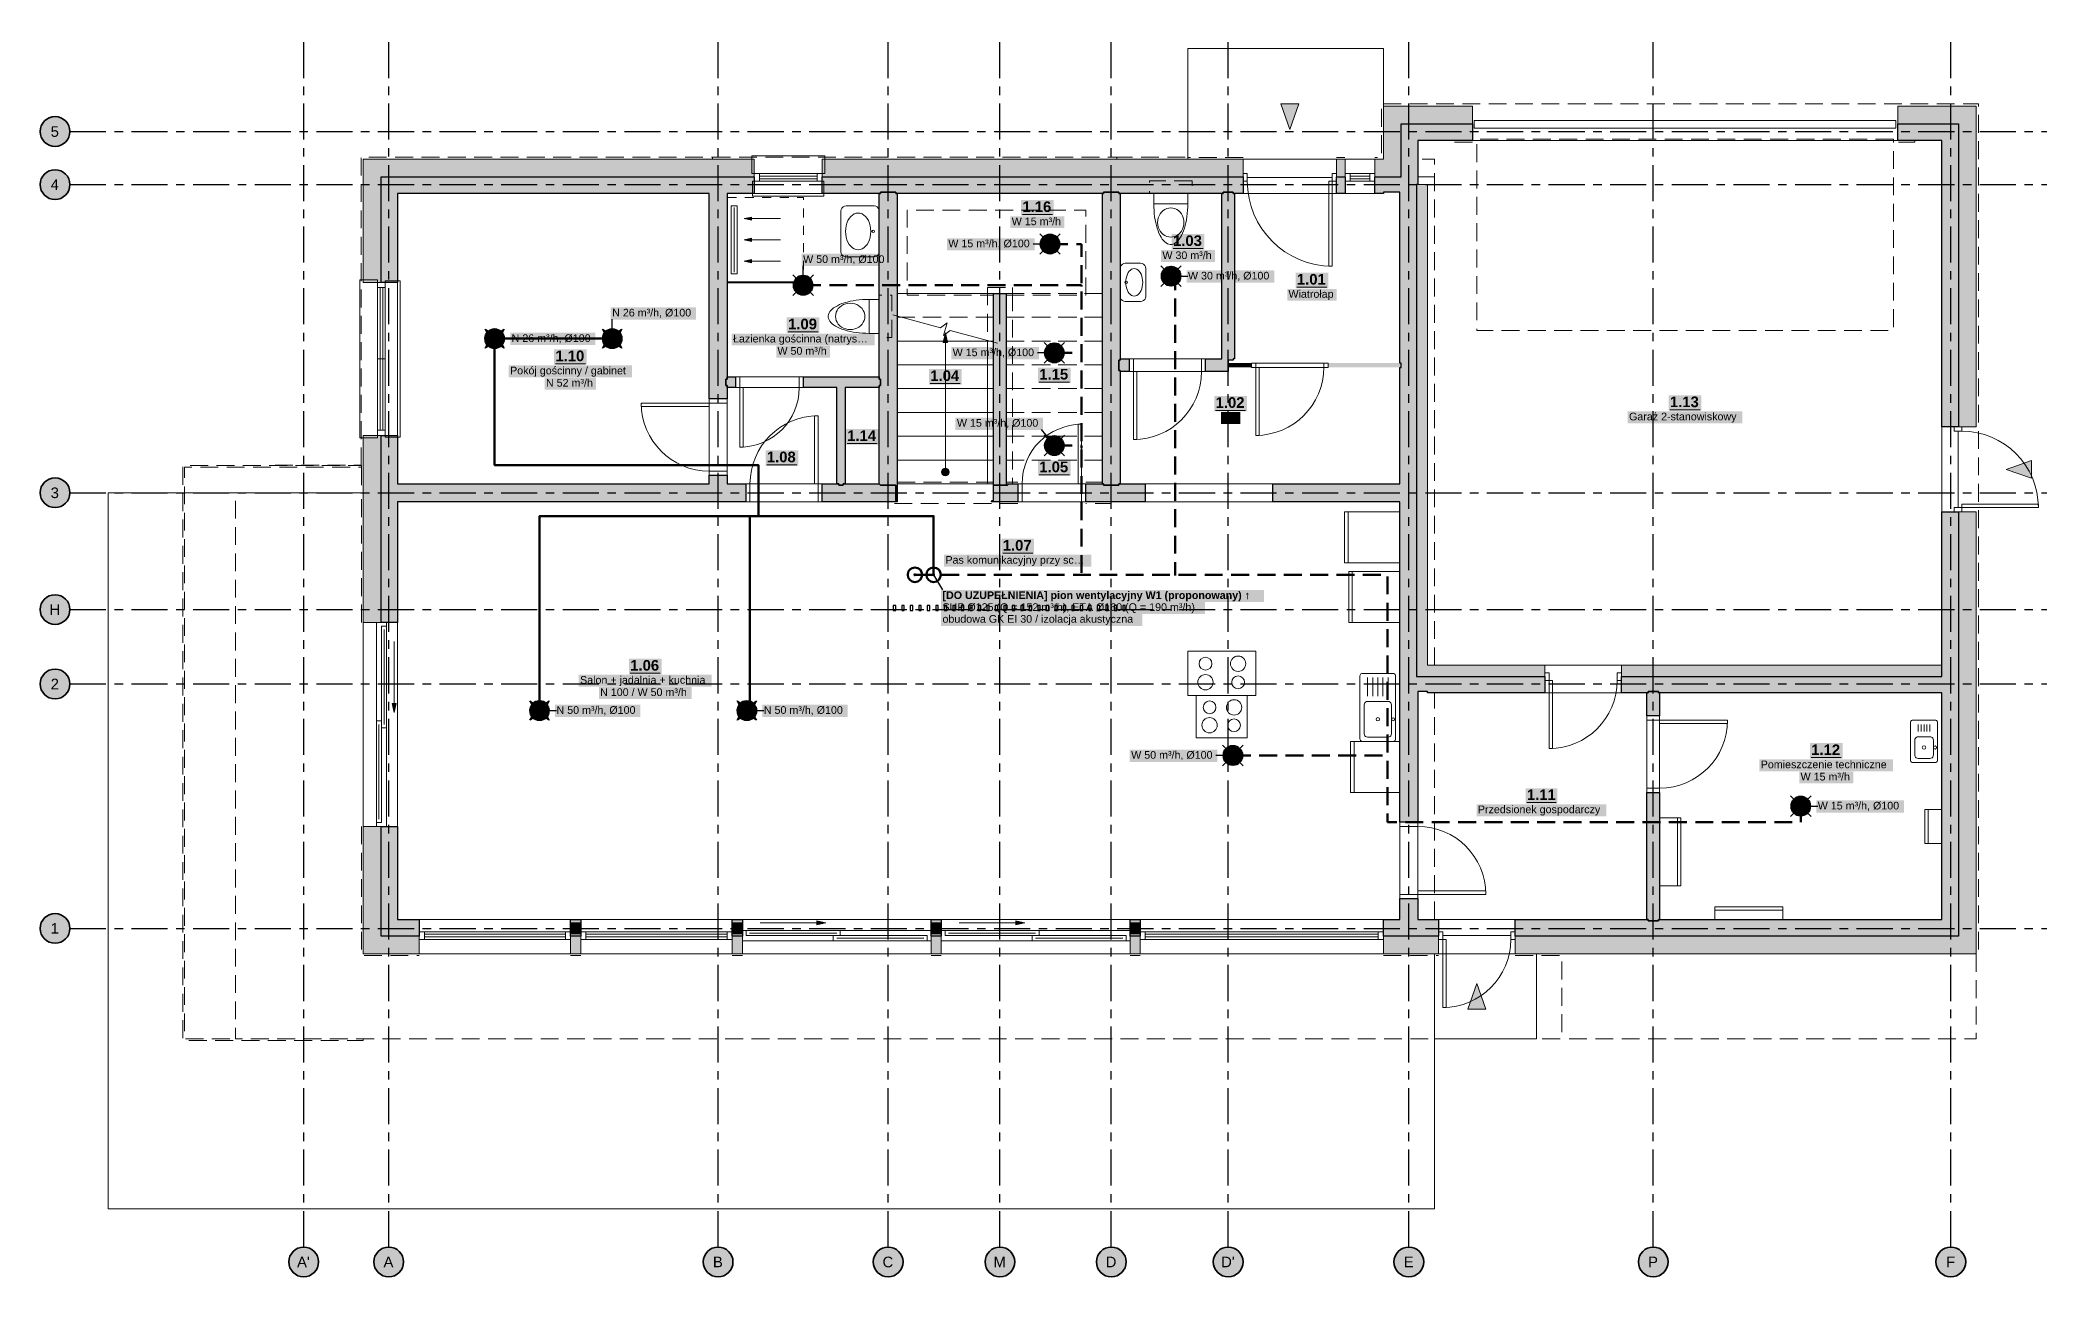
# Model space of a CAD drawing. Header units: metres. Extents: x -4.1 to 19.5, y -4.1 to 10.4.
import ezdxf

# ---------------------------------------------------------------- set-up
doc = ezdxf.new("R2010")
doc.units = ezdxf.units.M
for name, pattern in [('KRESKOWA', [5.25, 4.2, -1.05]), ('KRESKOWA_DROBNA', [3.15, 2.1, -1.05]), ('PUNKTOWA', [10.5, 8.4, -1.05, 0, -1.05])]:
    doc.linetypes.add(name, pattern=pattern)
doc.layers.add('A-MASKA', color=7, linetype='Continuous', lineweight=18)
doc.layers.add('S-OPISY', color=2, linetype='Continuous', lineweight=25)
for name, color, linetype, lineweight, true_color in [('I-BRAKI', 6, 'KRESKOWA', 25, 0xb0008a), ('I-OSIE', 8, 'PUNKTOWA', 18, 0x7a7a7a), ('I-PODKLAD', 8, 'Continuous', 18, 0x9a9a9a), ('I-PODKLAD-SCIANY', 8, 'Continuous', 25, 0x6e6e6e), ('I-PODKLAD-WYPELN', 254, 'Continuous', 18, 0xe6e6e6), ('I-POMIESZCZENIA', 8, 'Continuous', 25, 0x4a4a4a), ('S-WENT', 3, 'Continuous', 35, 0x008a00)]:
    doc.layers.add(name, color=color, linetype=linetype, lineweight=lineweight, true_color=true_color)
doc.styles.add('PL_ARIAL', font='arial.ttf')
doc.styles.add('PL_ARIAL_B', font='arialbd.ttf')

msp = doc.modelspace()

# ---------------------------------------------------------------- texts
at = {"layer": 'I-BRAKI', "true_color": 0xb0008a}
for s, style, p in [('SUP Ø125 (Q = 152 m³/h), ETA Ø160 (Q = 190 m³/h)', 'PL_ARIAL', (6.514, 3.735)), ('[DO UZUPEŁNIENIA] pion wentylacyjny W1 (proponowany) ↑', 'PL_ARIAL_B', (6.514, 3.875)), ('obudowa GK EI 30 / izolacja akustyczna', 'PL_ARIAL', (6.514, 3.596))]:
    msp.add_text(s, height=0.09, dxfattribs=dict(at, style=style)).set_placement(p)
at = {"layer": 'I-OSIE', "style": 'PL_ARIAL'}
for s, p in [('5', (-3.976, 9.312)), ('4', (-3.976, 8.688)), ('3', (-3.976, 5.062)), ('H', (-3.991, 3.688)), ('2', (-3.976, 2.812)), ('1', (-3.976, -0.062)), ("A'", (-1.078, -3.987)), ('A', (-0.061, -3.987)), ('B', (3.814, -3.987)), ('C', (5.809, -3.987)), ('M', (7.114, -3.987)), ('D', (8.434, -3.987)), ("D'", (9.792, -3.987)), ('E', (11.939, -3.987)), ('P', (14.814, -3.987)), ('F', (18.32, -3.987))]:
    msp.add_text(s, height=0.125, dxfattribs=at).set_placement(p)
at = {"layer": 'I-POMIESZCZENIA'}
for s, height, style, p in [('1.16', 0.125, 'PL_ARIAL_B', (7.454, 8.428)), ('W 15 m³/h', 0.09, 'PL_ARIAL', (7.329, 8.273)), ('1.03', 0.125, 'PL_ARIAL_B', (9.226, 8.028)), ('W 30 m³/h', 0.09, 'PL_ARIAL', (9.101, 7.874)), ('1.01', 0.125, 'PL_ARIAL_B', (10.683, 7.574)), ('Wiatrołap', 0.09, 'PL_ARIAL', (10.584, 7.419)), ('1.09', 0.125, 'PL_ARIAL_B', (4.698, 7.048)), ('Łazienka gościnna (natrys…', 0.09, 'PL_ARIAL', (4.05, 6.893)), ('Pokój gościnny / gabinet', 0.09, 'PL_ARIAL', (1.428, 6.518)), ('1.10', 0.125, 'PL_ARIAL_B', (1.961, 6.673)), ('W 50 m³/h', 0.09, 'PL_ARIAL', (4.573, 6.749)), ('N 52 m³/h', 0.09, 'PL_ARIAL', (1.85, 6.374)), ('1.04', 0.125, 'PL_ARIAL_B', (6.371, 6.44)), ('1.15', 0.125, 'PL_ARIAL_B', (7.653, 6.457)), ('1.02', 0.125, 'PL_ARIAL_B', (9.727, 6.124)), ('1.13', 0.125, 'PL_ARIAL_B', (15.071, 6.132)), ('Hol', 0.09, 'PL_ARIAL', (9.805, 5.97)), ('Garaż 2-stanowiskowy', 0.09, 'PL_ARIAL', (14.59, 5.977)), ('1.14', 0.125, 'PL_ARIAL_B', (5.393, 5.734)), ('1.08', 0.125, 'PL_ARIAL_B', (4.448, 5.484)), ('1.05', 0.125, 'PL_ARIAL_B', (7.653, 5.367)), ('1.07', 0.125, 'PL_ARIAL_B', (7.223, 4.444)), ('Pas komunikacyjny przy sc…', 0.09, 'PL_ARIAL', (6.549, 4.29)), ('1.06', 0.125, 'PL_ARIAL_B', (2.841, 3.032)), ('Salon + jadalnia + kuchnia', 0.09, 'PL_ARIAL', (2.251, 2.878)), ('N 100 / W 50 m³/h', 0.09, 'PL_ARIAL', (2.487, 2.734)), ('1.12', 0.125, 'PL_ARIAL_B', (16.733, 2.039)), ('Pomieszczenie techniczne', 0.09, 'PL_ARIAL', (16.139, 1.884)), ('W 15 m³/h', 0.09, 'PL_ARIAL', (16.608, 1.74)), ('Przedsionek gospodarczy', 0.09, 'PL_ARIAL', (12.812, 1.355)), ('1.11', 0.125, 'PL_ARIAL_B', (13.389, 1.51))]:
    msp.add_text(s, height=height, dxfattribs=dict(at, style=style)).set_placement(p)
at = {"layer": 'S-OPISY', "style": 'PL_ARIAL'}
for s, p in [('W 15 m³/h, Ø100', (6.583, 8.013)), ('W 50 m³/h, Ø100', (4.875, 7.828)), ('W 30 m³/h, Ø100', (9.402, 7.634)), ('N 26 m³/h, Ø100', (2.629, 7.199)), ('N 26 m³/h, Ø100', (1.446, 6.899)), ('W 15 m³/h, Ø100', (6.634, 6.732)), ('W 15 m³/h, Ø100', (6.684, 5.902)), ('N 50 m³/h, Ø100', (1.974, 2.524)), ('N 50 m³/h, Ø100', (4.413, 2.524)), ('W 50 m³/h, Ø100', (8.734, 1.996)), ('W 15 m³/h, Ø100', (16.81, 1.399))]:
    msp.add_text(s, height=0.09, dxfattribs=at).set_placement(p)

# ---------------------------------------------------------------- hatches: boundary and pattern name
at = {"layer": 'A-MASKA', "true_color": 0xffffff}
for points in [[(7.439, 8.385), (7.823, 8.385), (7.823, 8.568), (7.439, 8.568)], [(7.314, 8.238), (7.948, 8.238), (7.948, 8.378), (7.314, 8.378)], [(6.566, 7.976), (7.597, 7.976), (7.597, 8.12), (6.566, 8.12)], [(9.211, 7.986), (9.594, 7.986), (9.594, 8.168), (9.211, 8.168)], [(4.857, 7.791), (5.888, 7.791), (5.888, 7.936), (4.857, 7.936)], [(9.086, 7.839), (9.719, 7.839), (9.719, 7.979), (9.086, 7.979)], [(9.385, 7.597), (10.416, 7.597), (10.416, 7.742), (9.385, 7.742)], [(10.668, 7.531), (11.052, 7.531), (11.052, 7.714), (10.668, 7.714)], [(10.569, 7.384), (11.151, 7.384), (11.151, 7.524), (10.569, 7.524)], [(2.611, 7.162), (3.613, 7.162), (3.613, 7.307), (2.611, 7.307)], [(4.683, 7.005), (5.067, 7.005), (5.067, 7.188), (4.683, 7.188)], [(1.429, 6.862), (2.431, 6.862), (2.431, 7.007), (1.429, 7.007)], [(4.035, 6.858), (5.715, 6.858), (5.715, 6.998), (4.035, 6.998)], [(4.558, 6.714), (5.192, 6.714), (5.192, 6.854), (4.558, 6.854)], [(1.413, 6.483), (2.862, 6.483), (2.862, 6.623), (1.413, 6.623)], [(1.946, 6.63), (2.329, 6.63), (2.329, 6.813), (1.946, 6.813)], [(6.617, 6.694), (7.648, 6.694), (7.648, 6.839), (6.617, 6.839)], [(1.835, 6.339), (2.44, 6.339), (2.44, 6.479), (1.835, 6.479)], [(6.356, 6.397), (6.739, 6.397), (6.739, 6.58), (6.356, 6.58)], [(7.638, 6.415), (8.022, 6.415), (8.022, 6.597), (7.638, 6.597)], [(9.712, 6.082), (10.095, 6.082), (10.095, 6.264), (9.712, 6.264)], [(15.056, 6.089), (15.44, 6.089), (15.44, 6.272), (15.056, 6.272)], [(6.667, 5.864), (7.697, 5.864), (7.697, 6.009), (6.667, 6.009)], [(9.79, 5.935), (10.017, 5.935), (10.017, 6.075), (9.79, 6.075)], [(14.575, 5.942), (15.921, 5.942), (15.921, 6.082), (14.575, 6.082)], [(5.378, 5.691), (5.762, 5.691), (5.762, 5.874), (5.378, 5.874)], [(4.433, 5.441), (4.817, 5.441), (4.817, 5.624), (4.433, 5.624)], [(7.638, 5.325), (8.022, 5.325), (8.022, 5.507), (7.638, 5.507)], [(7.208, 4.402), (7.592, 4.402), (7.592, 4.584), (7.208, 4.584)], [(6.534, 4.255), (8.266, 4.255), (8.266, 4.395), (6.534, 4.395)], [(6.496, 3.838), (10.296, 3.838), (10.296, 3.982), (6.496, 3.982)], [(6.496, 3.698), (9.602, 3.698), (9.602, 3.843), (6.496, 3.843)], [(6.496, 3.559), (8.865, 3.559), (8.865, 3.703), (6.496, 3.703)], [(2.826, 2.99), (3.21, 2.99), (3.21, 3.172), (2.826, 3.172)], [(2.236, 2.843), (3.8, 2.843), (3.8, 2.983), (2.236, 2.983)], [(2.472, 2.699), (3.564, 2.699), (3.564, 2.839), (2.472, 2.839)], [(1.957, 2.487), (2.959, 2.487), (2.959, 2.632), (1.957, 2.632)], [(4.395, 2.487), (5.397, 2.487), (5.397, 2.632), (4.395, 2.632)], [(16.718, 1.996), (17.102, 1.996), (17.102, 2.179), (16.718, 2.179)], [(8.716, 1.958), (9.747, 1.958), (9.747, 2.103), (8.716, 2.103)], [(16.124, 1.849), (17.696, 1.849), (17.696, 1.989), (16.124, 1.989)], [(16.593, 1.705), (17.227, 1.705), (17.227, 1.845), (16.593, 1.845)], [(12.797, 1.32), (14.325, 1.32), (14.325, 1.46), (12.797, 1.46)], [(13.374, 1.467), (13.748, 1.467), (13.748, 1.649), (13.374, 1.649)], [(16.793, 1.362), (17.823, 1.362), (17.823, 1.507), (16.793, 1.507)]]:
    msp.add_hatch(color=7, dxfattribs=at).paths.add_polyline_path(points)
at = {"layer": 'I-BRAKI', "true_color": 0xb0008a}
msp.add_hatch(color=7, dxfattribs=at).paths.add_polyline_path([(6.427, 4.16), (6.427, 4.165), (6.425, 4.169), (6.422, 4.172), (6.419, 4.175), (6.415, 4.177), (6.41, 4.177), (6.405, 4.177), (6.401, 4.175), (6.398, 4.172), (6.395, 4.169), (6.393, 4.165), (6.392, 4.16), (6.393, 4.155), (6.395, 4.151), (6.398, 4.148), (6.401, 4.145), (6.405, 4.143), (6.41, 4.142), (6.415, 4.143), (6.419, 4.145), (6.422, 4.148), (6.425, 4.151), (6.427, 4.155)])
at = {"layer": 'I-OSIE', "true_color": 0xffffff}
for points in [[(-3.75, 9.375), (-3.751, 9.398), (-3.756, 9.42), (-3.763, 9.442), (-3.773, 9.463), (-3.786, 9.482), (-3.801, 9.499), (-3.818, 9.514), (-3.837, 9.527), (-3.858, 9.537), (-3.88, 9.544), (-3.902, 9.549), (-3.925, 9.55), (-3.948, 9.549), (-3.97, 9.544), (-3.992, 9.537), (-4.013, 9.527), (-4.032, 9.514), (-4.049, 9.499), (-4.064, 9.482), (-4.077, 9.463), (-4.087, 9.442), (-4.094, 9.42), (-4.099, 9.398), (-4.1, 9.375), (-4.099, 9.352), (-4.094, 9.33), (-4.087, 9.308), (-4.077, 9.287), (-4.064, 9.268), (-4.049, 9.251), (-4.032, 9.236), (-4.013, 9.223), (-3.992, 9.213), (-3.97, 9.206), (-3.948, 9.201), (-3.925, 9.2), (-3.902, 9.201), (-3.88, 9.206), (-3.858, 9.213), (-3.837, 9.223), (-3.818, 9.236), (-3.801, 9.251), (-3.786, 9.268), (-3.773, 9.287), (-3.763, 9.308), (-3.756, 9.33), (-3.751, 9.352)], [(-3.75, 8.75), (-3.751, 8.773), (-3.756, 8.795), (-3.763, 8.817), (-3.773, 8.838), (-3.786, 8.857), (-3.801, 8.874), (-3.818, 8.889), (-3.837, 8.902), (-3.858, 8.912), (-3.88, 8.919), (-3.902, 8.924), (-3.925, 8.925), (-3.948, 8.924), (-3.97, 8.919), (-3.992, 8.912), (-4.013, 8.902), (-4.032, 8.889), (-4.049, 8.874), (-4.064, 8.857), (-4.077, 8.838), (-4.087, 8.817), (-4.094, 8.795), (-4.099, 8.773), (-4.1, 8.75), (-4.099, 8.727), (-4.094, 8.705), (-4.087, 8.683), (-4.077, 8.662), (-4.064, 8.643), (-4.049, 8.626), (-4.032, 8.611), (-4.013, 8.598), (-3.992, 8.588), (-3.97, 8.581), (-3.948, 8.576), (-3.925, 8.575), (-3.902, 8.576), (-3.88, 8.581), (-3.858, 8.588), (-3.837, 8.598), (-3.818, 8.611), (-3.801, 8.626), (-3.786, 8.643), (-3.773, 8.662), (-3.763, 8.683), (-3.756, 8.705), (-3.751, 8.727)], [(-3.75, 5.125), (-3.751, 5.148), (-3.756, 5.17), (-3.763, 5.192), (-3.773, 5.213), (-3.786, 5.232), (-3.801, 5.249), (-3.818, 5.264), (-3.837, 5.277), (-3.858, 5.287), (-3.88, 5.294), (-3.902, 5.299), (-3.925, 5.3), (-3.948, 5.299), (-3.97, 5.294), (-3.992, 5.287), (-4.013, 5.277), (-4.032, 5.264), (-4.049, 5.249), (-4.064, 5.232), (-4.077, 5.213), (-4.087, 5.192), (-4.094, 5.17), (-4.099, 5.148), (-4.1, 5.125), (-4.099, 5.102), (-4.094, 5.08), (-4.087, 5.058), (-4.077, 5.037), (-4.064, 5.018), (-4.049, 5.001), (-4.032, 4.986), (-4.013, 4.973), (-3.992, 4.963), (-3.97, 4.956), (-3.948, 4.951), (-3.925, 4.95), (-3.902, 4.951), (-3.88, 4.956), (-3.858, 4.963), (-3.837, 4.973), (-3.818, 4.986), (-3.801, 5.001), (-3.786, 5.018), (-3.773, 5.037), (-3.763, 5.058), (-3.756, 5.08), (-3.751, 5.102)], [(-3.75, 3.75), (-3.751, 3.773), (-3.756, 3.795), (-3.763, 3.817), (-3.773, 3.837), (-3.786, 3.857), (-3.801, 3.874), (-3.818, 3.889), (-3.837, 3.902), (-3.858, 3.912), (-3.88, 3.919), (-3.902, 3.924), (-3.925, 3.925), (-3.948, 3.924), (-3.97, 3.919), (-3.992, 3.912), (-4.013, 3.902), (-4.032, 3.889), (-4.049, 3.874), (-4.064, 3.857), (-4.077, 3.837), (-4.087, 3.817), (-4.094, 3.795), (-4.099, 3.773), (-4.1, 3.75), (-4.099, 3.727), (-4.094, 3.705), (-4.087, 3.683), (-4.077, 3.663), (-4.064, 3.643), (-4.049, 3.626), (-4.032, 3.611), (-4.013, 3.598), (-3.992, 3.588), (-3.97, 3.581), (-3.948, 3.576), (-3.925, 3.575), (-3.902, 3.576), (-3.88, 3.581), (-3.858, 3.588), (-3.837, 3.598), (-3.818, 3.611), (-3.801, 3.626), (-3.786, 3.643), (-3.773, 3.663), (-3.763, 3.683), (-3.756, 3.705), (-3.751, 3.727)], [(-3.75, 2.875), (-3.751, 2.898), (-3.756, 2.92), (-3.763, 2.942), (-3.773, 2.962), (-3.786, 2.982), (-3.801, 2.999), (-3.818, 3.014), (-3.837, 3.027), (-3.858, 3.037), (-3.88, 3.044), (-3.902, 3.049), (-3.925, 3.05), (-3.948, 3.049), (-3.97, 3.044), (-3.992, 3.037), (-4.013, 3.027), (-4.032, 3.014), (-4.049, 2.999), (-4.064, 2.982), (-4.077, 2.962), (-4.087, 2.942), (-4.094, 2.92), (-4.099, 2.898), (-4.1, 2.875), (-4.099, 2.852), (-4.094, 2.83), (-4.087, 2.808), (-4.077, 2.788), (-4.064, 2.768), (-4.049, 2.751), (-4.032, 2.736), (-4.013, 2.723), (-3.992, 2.713), (-3.97, 2.706), (-3.948, 2.701), (-3.925, 2.7), (-3.902, 2.701), (-3.88, 2.706), (-3.858, 2.713), (-3.837, 2.723), (-3.818, 2.736), (-3.801, 2.751), (-3.786, 2.768), (-3.773, 2.788), (-3.763, 2.808), (-3.756, 2.83), (-3.751, 2.852)], [(-3.75, 0), (-3.751, 0.023), (-3.756, 0.045), (-3.763, 0.067), (-3.773, 0.087), (-3.786, 0.107), (-3.801, 0.124), (-3.818, 0.139), (-3.837, 0.152), (-3.858, 0.162), (-3.88, 0.169), (-3.902, 0.174), (-3.925, 0.175), (-3.948, 0.174), (-3.97, 0.169), (-3.992, 0.162), (-4.013, 0.152), (-4.032, 0.139), (-4.049, 0.124), (-4.064, 0.107), (-4.077, 0.087), (-4.087, 0.067), (-4.094, 0.045), (-4.099, 0.023), (-4.1, 0), (-4.099, -0.023), (-4.094, -0.045), (-4.087, -0.067), (-4.077, -0.088), (-4.064, -0.107), (-4.049, -0.124), (-4.032, -0.139), (-4.013, -0.152), (-3.992, -0.162), (-3.97, -0.169), (-3.948, -0.174), (-3.925, -0.175), (-3.902, -0.174), (-3.88, -0.169), (-3.858, -0.162), (-3.837, -0.152), (-3.818, -0.139), (-3.801, -0.124), (-3.786, -0.107), (-3.773, -0.088), (-3.763, -0.067), (-3.756, -0.045), (-3.751, -0.023)], [(-0.825, -3.925), (-0.826, -3.902), (-0.831, -3.88), (-0.838, -3.858), (-0.848, -3.837), (-0.861, -3.818), (-0.876, -3.801), (-0.893, -3.786), (-0.913, -3.773), (-0.933, -3.763), (-0.955, -3.756), (-0.977, -3.751), (-1, -3.75), (-1.023, -3.751), (-1.045, -3.756), (-1.067, -3.763), (-1.088, -3.773), (-1.107, -3.786), (-1.124, -3.801), (-1.139, -3.818), (-1.152, -3.837), (-1.162, -3.858), (-1.169, -3.88), (-1.174, -3.902), (-1.175, -3.925), (-1.174, -3.948), (-1.169, -3.97), (-1.162, -3.992), (-1.152, -4.013), (-1.139, -4.032), (-1.124, -4.049), (-1.107, -4.064), (-1.088, -4.077), (-1.067, -4.087), (-1.045, -4.094), (-1.023, -4.099), (-1, -4.1), (-0.977, -4.099), (-0.955, -4.094), (-0.933, -4.087), (-0.913, -4.077), (-0.893, -4.064), (-0.876, -4.049), (-0.861, -4.032), (-0.848, -4.013), (-0.838, -3.992), (-0.831, -3.97), (-0.826, -3.948)], [(0.175, -3.925), (0.174, -3.902), (0.169, -3.88), (0.162, -3.858), (0.152, -3.837), (0.139, -3.818), (0.124, -3.801), (0.107, -3.786), (0.087, -3.773), (0.067, -3.763), (0.045, -3.756), (0.023, -3.751), (0, -3.75), (-0.023, -3.751), (-0.045, -3.756), (-0.067, -3.763), (-0.088, -3.773), (-0.107, -3.786), (-0.124, -3.801), (-0.139, -3.818), (-0.152, -3.837), (-0.162, -3.858), (-0.169, -3.88), (-0.174, -3.902), (-0.175, -3.925), (-0.174, -3.948), (-0.169, -3.97), (-0.162, -3.992), (-0.152, -4.013), (-0.139, -4.032), (-0.124, -4.049), (-0.107, -4.064), (-0.088, -4.077), (-0.067, -4.087), (-0.045, -4.094), (-0.023, -4.099), (0, -4.1), (0.023, -4.099), (0.045, -4.094), (0.067, -4.087), (0.087, -4.077), (0.107, -4.064), (0.124, -4.049), (0.139, -4.032), (0.152, -4.013), (0.162, -3.992), (0.169, -3.97), (0.174, -3.948)], [(4.05, -3.925), (4.049, -3.902), (4.044, -3.88), (4.037, -3.858), (4.027, -3.837), (4.014, -3.818), (3.999, -3.801), (3.982, -3.786), (3.962, -3.773), (3.942, -3.763), (3.92, -3.756), (3.898, -3.751), (3.875, -3.75), (3.852, -3.751), (3.83, -3.756), (3.808, -3.763), (3.788, -3.773), (3.768, -3.786), (3.751, -3.801), (3.736, -3.818), (3.723, -3.837), (3.713, -3.858), (3.706, -3.88), (3.701, -3.902), (3.7, -3.925), (3.701, -3.948), (3.706, -3.97), (3.713, -3.992), (3.723, -4.013), (3.736, -4.032), (3.751, -4.049), (3.768, -4.064), (3.788, -4.077), (3.808, -4.087), (3.83, -4.094), (3.852, -4.099), (3.875, -4.1), (3.898, -4.099), (3.92, -4.094), (3.942, -4.087), (3.962, -4.077), (3.982, -4.064), (3.999, -4.049), (4.014, -4.032), (4.027, -4.013), (4.037, -3.992), (4.044, -3.97), (4.049, -3.948)], [(6.05, -3.925), (6.049, -3.902), (6.044, -3.88), (6.037, -3.858), (6.027, -3.837), (6.014, -3.818), (5.999, -3.801), (5.982, -3.786), (5.962, -3.773), (5.942, -3.763), (5.92, -3.756), (5.898, -3.751), (5.875, -3.75), (5.852, -3.751), (5.83, -3.756), (5.808, -3.763), (5.787, -3.773), (5.768, -3.786), (5.751, -3.801), (5.736, -3.818), (5.723, -3.837), (5.713, -3.858), (5.706, -3.88), (5.701, -3.902), (5.7, -3.925), (5.701, -3.948), (5.706, -3.97), (5.713, -3.992), (5.723, -4.013), (5.736, -4.032), (5.751, -4.049), (5.768, -4.064), (5.787, -4.077), (5.808, -4.087), (5.83, -4.094), (5.852, -4.099), (5.875, -4.1), (5.898, -4.099), (5.92, -4.094), (5.942, -4.087), (5.962, -4.077), (5.982, -4.064), (5.999, -4.049), (6.014, -4.032), (6.027, -4.013), (6.037, -3.992), (6.044, -3.97), (6.049, -3.948)], [(7.365, -3.925), (7.364, -3.902), (7.359, -3.88), (7.352, -3.858), (7.342, -3.837), (7.329, -3.818), (7.314, -3.801), (7.297, -3.786), (7.277, -3.773), (7.257, -3.763), (7.235, -3.756), (7.213, -3.751), (7.19, -3.75), (7.167, -3.751), (7.145, -3.756), (7.123, -3.763), (7.103, -3.773), (7.083, -3.786), (7.066, -3.801), (7.051, -3.818), (7.038, -3.837), (7.028, -3.858), (7.021, -3.88), (7.016, -3.902), (7.015, -3.925), (7.016, -3.948), (7.021, -3.97), (7.028, -3.992), (7.038, -4.013), (7.051, -4.032), (7.066, -4.049), (7.083, -4.064), (7.103, -4.077), (7.123, -4.087), (7.145, -4.094), (7.167, -4.099), (7.19, -4.1), (7.213, -4.099), (7.235, -4.094), (7.257, -4.087), (7.277, -4.077), (7.297, -4.064), (7.314, -4.049), (7.329, -4.032), (7.342, -4.013), (7.352, -3.992), (7.359, -3.97), (7.364, -3.948)], [(8.675, -3.925), (8.674, -3.902), (8.669, -3.88), (8.662, -3.858), (8.652, -3.837), (8.639, -3.818), (8.624, -3.801), (8.607, -3.786), (8.588, -3.773), (8.567, -3.763), (8.545, -3.756), (8.523, -3.751), (8.5, -3.75), (8.477, -3.751), (8.455, -3.756), (8.433, -3.763), (8.412, -3.773), (8.393, -3.786), (8.376, -3.801), (8.361, -3.818), (8.348, -3.837), (8.338, -3.858), (8.331, -3.88), (8.326, -3.902), (8.325, -3.925), (8.326, -3.948), (8.331, -3.97), (8.338, -3.992), (8.348, -4.013), (8.361, -4.032), (8.376, -4.049), (8.393, -4.064), (8.412, -4.077), (8.433, -4.087), (8.455, -4.094), (8.477, -4.099), (8.5, -4.1), (8.523, -4.099), (8.545, -4.094), (8.567, -4.087), (8.588, -4.077), (8.607, -4.064), (8.624, -4.049), (8.639, -4.032), (8.652, -4.013), (8.662, -3.992), (8.669, -3.97), (8.674, -3.948)], [(10.05, -3.925), (10.049, -3.902), (10.044, -3.88), (10.037, -3.858), (10.027, -3.837), (10.014, -3.818), (9.999, -3.801), (9.982, -3.786), (9.963, -3.773), (9.942, -3.763), (9.92, -3.756), (9.898, -3.751), (9.875, -3.75), (9.852, -3.751), (9.83, -3.756), (9.808, -3.763), (9.787, -3.773), (9.768, -3.786), (9.751, -3.801), (9.736, -3.818), (9.723, -3.837), (9.713, -3.858), (9.706, -3.88), (9.701, -3.902), (9.7, -3.925), (9.701, -3.948), (9.706, -3.97), (9.713, -3.992), (9.723, -4.013), (9.736, -4.032), (9.751, -4.049), (9.768, -4.064), (9.787, -4.077), (9.808, -4.087), (9.83, -4.094), (9.852, -4.099), (9.875, -4.1), (9.898, -4.099), (9.92, -4.094), (9.942, -4.087), (9.963, -4.077), (9.982, -4.064), (9.999, -4.049), (10.014, -4.032), (10.027, -4.013), (10.037, -3.992), (10.044, -3.97), (10.049, -3.948)], [(12.175, -3.925), (12.174, -3.902), (12.169, -3.88), (12.162, -3.858), (12.152, -3.837), (12.139, -3.818), (12.124, -3.801), (12.107, -3.786), (12.088, -3.773), (12.067, -3.763), (12.045, -3.756), (12.023, -3.751), (12, -3.75), (11.977, -3.751), (11.955, -3.756), (11.933, -3.763), (11.912, -3.773), (11.893, -3.786), (11.876, -3.801), (11.861, -3.818), (11.848, -3.837), (11.838, -3.858), (11.831, -3.88), (11.826, -3.902), (11.825, -3.925), (11.826, -3.948), (11.831, -3.97), (11.838, -3.992), (11.848, -4.013), (11.861, -4.032), (11.876, -4.049), (11.893, -4.064), (11.912, -4.077), (11.933, -4.087), (11.955, -4.094), (11.977, -4.099), (12, -4.1), (12.023, -4.099), (12.045, -4.094), (12.067, -4.087), (12.088, -4.077), (12.107, -4.064), (12.124, -4.049), (12.139, -4.032), (12.152, -4.013), (12.162, -3.992), (12.169, -3.97), (12.174, -3.948)], [(15.05, -3.925), (15.049, -3.902), (15.044, -3.88), (15.037, -3.858), (15.027, -3.837), (15.014, -3.818), (14.999, -3.801), (14.982, -3.786), (14.963, -3.773), (14.942, -3.763), (14.92, -3.756), (14.898, -3.751), (14.875, -3.75), (14.852, -3.751), (14.83, -3.756), (14.808, -3.763), (14.787, -3.773), (14.768, -3.786), (14.751, -3.801), (14.736, -3.818), (14.723, -3.837), (14.713, -3.858), (14.706, -3.88), (14.701, -3.902), (14.7, -3.925), (14.701, -3.948), (14.706, -3.97), (14.713, -3.992), (14.723, -4.013), (14.736, -4.032), (14.751, -4.049), (14.768, -4.064), (14.787, -4.077), (14.808, -4.087), (14.83, -4.094), (14.852, -4.099), (14.875, -4.1), (14.898, -4.099), (14.92, -4.094), (14.942, -4.087), (14.963, -4.077), (14.982, -4.064), (14.999, -4.049), (15.014, -4.032), (15.027, -4.013), (15.037, -3.992), (15.044, -3.97), (15.049, -3.948)], [(18.55, -3.925), (18.549, -3.902), (18.544, -3.88), (18.537, -3.858), (18.527, -3.837), (18.514, -3.818), (18.499, -3.801), (18.482, -3.786), (18.462, -3.773), (18.442, -3.763), (18.42, -3.756), (18.398, -3.751), (18.375, -3.75), (18.352, -3.751), (18.33, -3.756), (18.308, -3.763), (18.288, -3.773), (18.268, -3.786), (18.251, -3.801), (18.236, -3.818), (18.223, -3.837), (18.213, -3.858), (18.206, -3.88), (18.201, -3.902), (18.2, -3.925), (18.201, -3.948), (18.206, -3.97), (18.213, -3.992), (18.223, -4.013), (18.236, -4.032), (18.251, -4.049), (18.268, -4.064), (18.288, -4.077), (18.308, -4.087), (18.33, -4.094), (18.352, -4.099), (18.375, -4.1), (18.398, -4.099), (18.42, -4.094), (18.442, -4.087), (18.462, -4.077), (18.482, -4.064), (18.499, -4.049), (18.514, -4.032), (18.527, -4.013), (18.537, -3.992), (18.544, -3.97), (18.549, -3.948)]]:
    msp.add_hatch(color=7, dxfattribs=at).paths.add_polyline_path(points)
at = {"layer": 'I-PODKLAD-WYPELN', "true_color": 0xcfcfcf}
for points in [[(10.6, 9.4), (10.705, 9.7), (10.495, 9.7)], [(4.18, 8.35), (4.268, 8.369), (4.268, 8.331)], [(4.18, 8.1), (4.268, 8.119), (4.268, 8.081)], [(4.18, 7.85), (4.268, 7.869), (4.268, 7.831)], [(6.548, 7.008), (6.572, 6.891), (6.523, 6.891)], [(9.875, 6.65), (10.15, 6.65), (10.15, 6.6), (9.875, 6.6)], [(11.91, 6.6), (11.05, 6.6), (11.05, 6.65), (11.91, 6.65)], [(19.025, 5.4), (19.325, 5.295), (19.325, 5.505)], [(0.065, 2.539), (0.042, 2.647), (0.088, 2.647)], [(2.26, -0.06), (2.14, -0.06), (2.14, 0.06), (2.26, 0.06)], [(4.04, -0.06), (4.04, 0.06), (4.16, 0.06), (4.16, -0.06)], [(5.144, 0.065), (5.037, 0.042), (5.037, 0.088)], [(6.38, -0.06), (6.38, 0.06), (6.5, 0.06), (6.5, -0.06)], [(7.484, 0.065), (7.377, 0.042), (7.377, 0.088)], [(8.72, -0.06), (8.72, 0.06), (8.84, 0.06), (8.84, -0.06)], [(12.8, -0.65), (12.695, -0.95), (12.905, -0.95)]]:
    msp.add_hatch(color=7, dxfattribs=at).paths.add_polyline_path(points)
at = {"layer": 'I-PODKLAD-WYPELN', "true_color": 0xe4e4e4}
h = msp.add_hatch(color=7, dxfattribs=at)
h.paths.add_polyline_path([(11.895, 5.23), (11.895, 5.23), (11.895, 5.23), (11.895, 6.6), (11.895, 6.6), (11.895, 6.6), (11.05, 6.6), (11.05, 6.65), (11.895, 6.65), (11.895, 6.65), (11.895, 6.65), (11.895, 8.66), (11.895, 8.66), (11.895, 8.66), (11.7, 8.66), (11.7, 8.66), (11.7, 8.66), (11.7, 8.66), (11.7, 8.66), (11.7, 8.66), (11.7, 8.66), (11.7, 8.66), (11.7, 8.66), (11.7, 8.66), (11.7, 8.66), (11.7, 8.66), (11.7, 8.66), (11.7, 8.66), (11.7, 8.66), (11.7, 8.66), (11.7, 8.66), (11.7, 8.645), (11.7, 8.645), (11.7, 8.645), (11.6, 8.645), (11.6, 8.645), (11.6, 8.645), (11.6, 8.84), (11.6, 8.84), (11.6, 8.84), (11.6, 8.84), (11.6, 9.05), (11.7, 9.05), (11.7, 9.675), (12.75, 9.675), (12.75, 9.465), (12.75, 9.27), (12.105, 9.27), (12.105, 9.27), (12.105, 9.27), (12.105, 9.27), (12.105, 8.75), (12.105, 8.75), (12.105, 8.75), (12.22, 8.75), (12.22, 8.75), (12.22, 8.75), (12.22, 3.095), (13.6, 3.095), (13.6, 2.965), (13.6, 2.77), (12.22, 2.77), (12.22, 2.785), (12.105, 2.785), (12.105, 1.25), (12.09, 1.25), (11.895, 1.25), (11.895, 2.875), (11.895, 2.875), (11.895, 2.875), (11.895, 2.875), (11.895, 5.02), (11.895, 5.02), (11.895, 5.02), (10.4, 5.02), (10.4, 5.02), (10.4, 5.02), (10.4, 5.035), (10.4, 5.035), (10.4, 5.035), (10.4, 5.035), (10.4, 5.23), (10.4, 5.23), (10.4, 5.23), (10.4, 5.23), (10.4, 5.23), (11.895, 5.23), (11.895, 5.23)])
h.paths.add_polyline_path([(11.91, 9.285), (11.91, 9.285), (11.91, 9.285), (11.91, 9.285)], flags=0)
h.paths.add_polyline_path([(11.91, 8.84), (11.91, 8.84), (11.91, 8.84), (11.91, 8.84)], flags=0)
h.paths.add_polyline_path([(11.91, 8.75), (11.91, 8.75), (11.91, 8.75), (11.91, 8.75), (11.91, 8.75)], flags=0)
h.paths.add_polyline_path([(12.09, 2.875), (12.09, 2.875), (12.09, 2.875), (12.09, 2.875)], flags=0)
h.paths.add_polyline_path([(12.09, 2.965), (12.09, 2.965), (12.09, 2.965), (12.09, 2.965)], flags=0)
h.paths.add_polyline_path([(12.22, 2.965), (12.22, 2.965), (12.22, 2.965), (12.22, 2.965)], flags=0)
h.paths.add_polyline_path([(12.09, 8.75), (12.09, 8.75), (12.09, 8.75), (12.09, 8.75), (12.09, 8.75)], flags=0)
h.paths.add_polyline_path([(12.09, 9.285), (12.09, 9.285), (12.09, 9.285), (12.09, 9.285)], flags=0)
for points in [[(18.675, 9.675), (18.675, 5.9), (18.465, 5.9), (18.27, 5.9), (18.27, 9.27), (17.75, 9.27), (17.75, 9.465), (17.75, 9.675)], [(11.15, 8.645), (11.15, 8.84), (11.15, 8.84), (11.15, 8.84), (11.15, 8.84), (11.15, 9.05), (11.25, 9.05), (11.25, 8.84), (11.25, 8.84), (11.25, 8.84), (11.25, 8.84), (11.25, 8.645), (11.25, 8.645), (11.25, 8.645), (11.15, 8.645), (11.15, 8.645)], [(7.115, 5.035), (7.115, 5.035), (7.115, 5.035), (7.115, 5.035), (7.115, 5.035), (7.115, 5.035), (7.115, 5.035), (7.115, 5.035), (7.115, 5.035), (7.115, 5.035), (7.115, 5.035), (7.115, 5.215), (7.115, 5.215), (7.115, 5.215), (7.115, 5.215), (7.115, 5.215), (7.115, 5.215), (7.115, 7.47), (7.265, 7.47), (7.265, 5.215), (7.28, 5.215), (7.28, 5.215), (7.28, 5.215), (7.28, 5.215), (7.28, 5.215), (7.28, 5.215), (7.28, 5.215), (7.28, 5.215), (7.28, 5.215), (7.28, 5.215), (7.28, 5.215), (7.28, 5.215), (7.295, 5.23), (7.295, 5.23), (7.295, 5.23), (7.295, 5.23), (7.295, 5.23), (7.4, 5.23), (7.4, 5.23), (7.4, 5.23), (7.4, 5.23), (7.4, 5.23), (7.4, 5.035), (7.4, 5.035), (7.4, 5.035), (7.4, 5.02), (7.4, 5.02), (7.4, 5.02), (7.085, 5.02), (7.085, 5.02), (7.085, 5.02), (7.1, 5.035), (7.1, 5.035), (7.1, 5.035), (7.115, 5.035), (7.115, 5.035), (7.115, 5.035), (7.115, 5.035), (7.115, 5.035), (7.115, 5.035)], [(3.77, 5.23), (3.77, 5.33), (3.965, 5.33), (3.98, 5.33), (3.98, 5.23), (4.2, 5.23), (4.2, 5.23), (4.2, 5.23), (4.2, 5.23), (4.2, 5.23), (4.2, 5.035), (4.2, 5.035), (4.2, 5.035), (4.2, 5.02), (4.2, 5.02), (4.2, 5.02), (0.105, 5.02), (0.105, 5.02), (0.105, 5.02), (0.105, 3.6), (0.105, 3.6), (0.105, 3.6), (-0.09, 3.6), (-0.09, 3.6), (-0.09, 3.6), (-0.09, 3.6), (-0.09, 3.6), (-0.3, 3.6), (-0.3, 3.6), (-0.3, 3.6), (-0.3, 5.8), (-0.3, 5.8), (-0.3, 5.8), (-0.09, 5.8), (-0.09, 5.8), (-0.09, 5.8), (-0.09, 5.8), (-0.09, 5.8), (0.105, 5.8), (0.105, 5.8), (0.105, 5.8), (0.105, 5.23), (0.105, 5.23), (0.105, 5.23), (0.105, 5.23), (0.105, 5.23)], [(18.27, 0.105), (18.27, 2.77), (14.95, 2.77), (14.95, 2.5), (14.935, 2.5), (14.8, 2.5), (14.8, 2.77), (14.5, 2.77), (14.5, 2.965), (14.5, 3.095), (18.27, 3.095), (18.27, 4.9), (18.465, 4.9), (18.675, 4.9), (18.675, -0.3), (13.25, -0.3), (13.25, -0.09), (13.25, 0.105), (14.8, 0.105), (14.8, 1.6), (14.935, 1.6), (14.95, 1.6), (14.95, 0.105)], [(2.14, -0.3), (2.14, -0.3), (2.14, -0.09), (2.14, -0.09), (2.14, -0.09), (2.14, -0.09), (2.14, -0.09), (2.14, -0.06), (2.14, -0.06), (2.14, -0.06), (2.14, -0.06), (2.14, 0.06), (2.14, 0.06), (2.14, 0.06), (2.14, 0.06), (2.14, 0.105), (2.14, 0.105), (2.14, 0.105), (2.26, 0.105), (2.26, 0.105), (2.26, 0.105), (2.26, 0.06), (2.26, 0.06), (2.26, 0.06), (2.26, 0.06), (2.26, -0.06), (2.26, -0.06), (2.26, -0.06), (2.26, -0.06), (2.26, -0.09), (2.26, -0.09), (2.26, -0.09), (2.26, -0.09), (2.26, -0.09), (2.26, -0.3), (2.26, -0.3), (2.26, -0.3), (2.14, -0.3)], [(4.04, 0.06), (4.04, 0.06), (4.04, 0.06), (4.04, 0.105), (4.04, 0.105), (4.04, 0.105), (4.16, 0.105), (4.16, 0.105), (4.16, 0.105), (4.16, 0.06), (4.16, 0.06), (4.16, 0.06), (4.16, 0.06), (4.16, -0.06), (4.16, -0.06), (4.16, -0.06), (4.16, -0.06), (4.16, -0.09), (4.16, -0.09), (4.16, -0.09), (4.16, -0.09), (4.16, -0.09), (4.16, -0.3), (4.16, -0.3), (4.16, -0.3), (4.04, -0.3), (4.04, -0.3), (4.04, -0.3), (4.04, -0.09), (4.04, -0.09), (4.04, -0.09), (4.04, -0.09), (4.04, -0.09), (4.04, -0.06), (4.04, -0.06), (4.04, -0.06), (4.04, -0.06), (4.04, 0.06)], [(6.38, -0.3), (6.38, -0.09), (6.38, -0.09), (6.38, -0.09), (6.38, -0.09), (6.38, -0.09), (6.38, -0.06), (6.38, -0.06), (6.38, -0.06), (6.38, -0.06), (6.38, 0.06), (6.38, 0.06), (6.38, 0.06), (6.38, 0.06), (6.38, 0.105), (6.38, 0.105), (6.38, 0.105), (6.5, 0.105), (6.5, 0.105), (6.5, 0.105), (6.5, 0.06), (6.5, 0.06), (6.5, 0.06), (6.5, 0.06), (6.5, -0.06), (6.5, -0.06), (6.5, -0.06), (6.5, -0.06), (6.5, -0.09), (6.5, -0.09), (6.5, -0.09), (6.5, -0.09), (6.5, -0.09), (6.5, -0.3), (6.5, -0.3), (6.5, -0.3), (6.38, -0.3), (6.38, -0.3)], [(8.72, -0.3), (8.72, -0.3), (8.72, -0.09), (8.72, -0.09), (8.72, -0.09), (8.72, -0.09), (8.72, -0.09), (8.72, -0.06), (8.72, -0.06), (8.72, -0.06), (8.72, -0.06), (8.72, 0.06), (8.72, 0.06), (8.72, 0.06), (8.72, 0.06), (8.72, 0.105), (8.72, 0.105), (8.72, 0.105), (8.84, 0.105), (8.84, 0.105), (8.84, 0.105), (8.84, 0.06), (8.84, 0.06), (8.84, 0.06), (8.84, 0.06), (8.84, -0.06), (8.84, -0.06), (8.84, -0.06), (8.84, -0.06), (8.84, -0.09), (8.84, -0.09), (8.84, -0.09), (8.84, -0.09), (8.84, -0.09), (8.84, -0.3), (8.84, -0.3), (8.84, -0.3), (8.72, -0.3)]]:
    msp.add_hatch(color=7, dxfattribs=at).paths.add_polyline_path(points)
h = msp.add_hatch(color=7, dxfattribs=at)
h.paths.add_polyline_path([(4.08, 6.487), (4.08, 6.487), (4.08, 6.487), (4.08, 6.487), (4.08, 6.387), (4.08, 6.387), (4.08, 6.387), (4.08, 6.362), (4.08, 6.362), (4.08, 6.362), (3.98, 6.362), (3.98, 6.362), (3.98, 6.362), (3.98, 6.23), (3.965, 6.23), (3.77, 6.23), (3.77, 8.645), (0.105, 8.645), (0.105, 8.645), (0.105, 8.645), (0.105, 8.645), (0.105, 8.645), (0.105, 8.645), (0.105, 7.6), (0.105, 7.6), (0.105, 7.6), (-0.09, 7.6), (-0.09, 7.6), (-0.09, 7.6), (-0.09, 7.6), (-0.09, 7.6), (-0.3, 7.6), (-0.3, 7.6), (-0.3, 7.6), (-0.3, 9.05), (-0.3, 9.05), (-0.3, 9.05), (-0.3, 9.05), (4.3, 9.05), (4.3, 8.84), (4.3, 8.84), (4.3, 8.84), (4.3, 8.84), (4.3, 8.645), (4.3, 8.645), (4.3, 8.645), (3.98, 8.645), (3.98, 6.487), (3.98, 6.487), (3.98, 6.487), (3.98, 6.487), (3.98, 6.487), (4.08, 6.487)])
h.paths.add_polyline_path([(0.09, 8.66), (0.09, 8.66), (0.098, 8.652)], flags=0)
h.paths.add_polyline_path([(-0.09, 8.66), (-0.09, 8.66), (-0.09, 8.66), (-0.09, 8.66), (-0.09, 8.66)], flags=0)
h.paths.add_polyline_path([(-0.09, 8.84), (-0.09, 8.84), (-0.09, 8.84), (-0.09, 8.84), (-0.09, 8.84), (-0.09, 8.84)], flags=0)
h = msp.add_hatch(color=7, dxfattribs=at)
h.paths.add_polyline_path([(5.27, 5.23), (5.27, 5.23), (5.27, 5.23), (5.27, 6.362), (5.27, 6.362), (5.27, 6.362), (5.27, 6.362), (5.27, 6.362), (4.88, 6.362), (4.88, 6.362), (4.88, 6.362), (4.88, 6.387), (4.88, 6.387), (4.88, 6.387), (4.88, 6.387), (4.88, 6.487), (4.88, 6.487), (4.88, 6.487), (4.88, 6.487), (4.88, 6.487), (5.77, 6.487), (5.77, 6.487), (5.77, 6.487), (5.77, 6.487), (5.77, 6.487), (5.77, 8.645), (5.77, 8.645), (5.77, 8.645), (5.77, 8.645), (5.77, 8.645), (5.1, 8.645), (5.1, 8.645), (5.1, 8.645), (5.1, 8.84), (5.1, 8.84), (5.1, 8.84), (5.1, 8.84), (5.1, 9.05), (10.05, 9.05), (10.05, 8.84), (10.05, 8.84), (10.05, 8.84), (10.05, 8.84), (10.05, 8.645), (10.05, 8.645), (10.05, 8.645), (9.95, 8.645), (9.95, 6.7), (9.935, 6.7), (9.935, 6.7), (9.935, 6.7), (9.935, 6.7), (9.935, 6.7), (9.935, 6.7), (9.935, 6.7), (9.935, 6.7), (9.935, 6.7), (9.935, 6.7), (9.935, 6.7), (9.935, 6.685), (9.875, 6.685), (9.875, 6.685), (9.875, 6.685), (9.875, 6.685), (9.875, 6.685), (9.875, 6.65), (10.15, 6.65), (10.15, 6.6), (9.875, 6.6), (9.875, 6.565), (9.875, 6.565), (9.875, 6.565), (9.875, 6.55), (9.875, 6.55), (9.875, 6.55), (9.61, 6.55), (9.61, 6.55), (9.61, 6.55), (9.61, 6.565), (9.61, 6.565), (9.61, 6.565), (9.61, 6.565), (9.61, 6.7), (9.61, 6.7), (9.61, 6.7), (9.61, 6.7), (9.61, 6.7), (9.8, 6.7), (9.8, 8.645), (8.605, 8.645), (8.605, 8.645), (8.605, 8.645), (8.605, 6.7), (8.605, 6.7), (8.605, 6.7), (8.605, 6.7), (8.605, 6.7), (8.71, 6.7), (8.71, 6.7), (8.71, 6.7), (8.71, 6.7), (8.71, 6.7), (8.71, 6.565), (8.71, 6.565), (8.71, 6.565), (8.71, 6.55), (8.71, 6.55), (8.71, 6.55), (8.605, 6.55), (8.605, 6.55), (8.605, 6.55), (8.605, 5.23), (8.605, 5.23), (8.605, 5.23), (8.9, 5.23), (8.9, 5.23), (8.9, 5.23), (8.9, 5.23), (8.9, 5.23), (8.9, 5.035), (8.9, 5.035), (8.9, 5.035), (8.9, 5.02), (8.9, 5.02), (8.9, 5.02), (8.5, 5.02), (8.5, 5.02), (8.5, 5.02), (8.5, 5.02), (8.5, 5.02), (8.2, 5.02), (8.2, 5.02), (8.2, 5.02), (8.2, 5.035), (8.2, 5.035), (8.2, 5.035), (8.2, 5.035), (8.2, 5.23), (8.2, 5.23), (8.2, 5.23), (8.2, 5.23), (8.2, 5.23), (8.395, 5.23), (8.395, 5.23), (8.395, 5.23), (8.395, 5.23), (8.395, 5.23), (8.395, 8.645), (8.395, 8.645), (8.395, 8.645), (8.395, 8.645), (8.395, 8.645), (5.98, 8.645), (5.98, 8.645), (5.98, 8.645), (5.98, 5.02), (5.98, 5.02), (5.98, 5.02), (5.98, 5.02), (5.98, 5.02), (5.1, 5.02), (5.1, 5.02), (5.1, 5.02), (5.1, 5.035), (5.1, 5.035), (5.1, 5.035), (5.1, 5.035), (5.1, 5.23), (5.1, 5.23), (5.1, 5.23), (5.1, 5.23), (5.1, 5.23), (5.27, 5.23), (5.27, 5.23)])
h.paths.add_polyline_path([(8.5, 5.035), (8.5, 5.035), (8.5, 5.035), (8.5, 5.035), (8.5, 5.035), (8.5, 5.035), (8.5, 5.02)], flags=0)
h.paths.add_polyline_path([(5.77, 5.23), (5.77, 5.23), (5.77, 5.23), (5.77, 5.23), (5.77, 5.23), (5.77, 5.23), (5.77, 5.23), (5.77, 5.23), (5.77, 5.23), (5.77, 6.362), (5.77, 6.362), (5.77, 6.362), (5.37, 6.362), (5.37, 6.362), (5.37, 6.362), (5.37, 5.23), (5.37, 5.23), (5.37, 5.23)], flags=0)
h.paths.add_polyline_path([(8.5, 5.215), (8.5, 5.215), (8.5, 5.215), (8.5, 5.215), (8.5, 5.215), (8.5, 5.215), (8.5, 5.215), (8.5, 5.215), (8.5, 5.215)], flags=0)
at = {"layer": 'I-PODKLAD-WYPELN', "true_color": 0xffffff}
msp.add_hatch(color=7, dxfattribs=at).paths.add_polyline_path([(6.593, 5.37), (6.592, 5.366), (6.592, 5.361), (6.591, 5.357), (6.589, 5.353), (6.587, 5.349), (6.585, 5.345), (6.582, 5.341), (6.579, 5.338), (6.576, 5.335), (6.573, 5.333), (6.569, 5.33), (6.565, 5.328), (6.561, 5.327), (6.556, 5.326), (6.552, 5.325), (6.548, 5.325), (6.543, 5.325), (6.539, 5.326), (6.534, 5.327), (6.53, 5.328), (6.526, 5.33), (6.522, 5.333), (6.519, 5.335), (6.516, 5.338), (6.513, 5.341), (6.51, 5.345), (6.508, 5.349), (6.506, 5.353), (6.504, 5.357), (6.503, 5.361), (6.503, 5.366), (6.503, 5.37), (6.503, 5.374), (6.503, 5.379), (6.504, 5.383), (6.506, 5.387), (6.508, 5.391), (6.51, 5.395), (6.513, 5.399), (6.516, 5.402), (6.519, 5.405), (6.522, 5.407), (6.526, 5.41), (6.53, 5.412), (6.534, 5.413), (6.539, 5.414), (6.543, 5.415), (6.548, 5.415), (6.552, 5.415), (6.556, 5.414), (6.561, 5.413), (6.565, 5.412), (6.569, 5.41), (6.573, 5.407), (6.576, 5.405), (6.579, 5.402), (6.582, 5.399), (6.585, 5.395), (6.587, 5.391), (6.589, 5.387), (6.591, 5.383), (6.592, 5.379), (6.592, 5.374)])
at = {"layer": 'I-PODKLAD-WYPELN', "true_color": 0xe4e4e4}
h = msp.add_hatch(color=7, dxfattribs=at)
h.paths.add_polyline_path([(0.36, -0.09), (0.36, -0.09), (0.36, -0.09), (0.36, -0.09), (0.36, -0.3), (0.36, -0.3), (0.36, -0.3), (-0.3, -0.3), (-0.3, -0.3), (-0.3, -0.3), (-0.3, -0.3), (-0.3, -0.3), (-0.3, 1.2), (-0.3, 1.2), (-0.3, 1.2), (-0.09, 1.2), (-0.09, 1.2), (-0.09, 1.2), (-0.09, 1.2), (-0.09, 1.2), (0.105, 1.2), (0.105, 1.2), (0.105, 1.2), (0.105, 0.105), (0.105, 0.105), (0.105, 0.105), (0.105, 0.105), (0.105, 0.105), (0.36, 0.105), (0.36, 0.105), (0.36, 0.105), (0.36, -0.09)])
h.paths.add_polyline_path([(-0.09, -0.09), (-0.09, -0.09), (-0.09, -0.09), (-0.09, -0.09), (-0.09, -0.09), (-0.09, -0.09)], flags=0)
h.paths.add_polyline_path([(-0.09, 0.09), (-0.09, 0.09), (-0.09, 0.09), (-0.09, 0.09), (-0.09, 0.09)], flags=0)
h = msp.add_hatch(color=7, dxfattribs=at)
h.paths.add_polyline_path([(12.09, 0.35), (12.105, 0.35), (12.105, 0.105), (12.35, 0.105), (12.35, -0.09), (12.35, -0.3), (12, -0.3), (12, -0.3), (12, -0.3), (12, -0.3), (11.7, -0.3), (11.7, -0.3), (11.7, -0.3), (11.7, -0.09), (11.7, -0.09), (11.7, -0.09), (11.7, -0.09), (11.7, -0.09), (11.7, 0.105), (11.7, 0.105), (11.7, 0.105), (11.895, 0.105), (11.895, 0.35)])
h.paths.add_polyline_path([(11.91, 0.105), (11.91, 0.105), (11.91, 0.105), (11.91, 0.105)], flags=0)
h.paths.add_polyline_path([(12, 0.09), (12, 0.09), (12, 0.09), (12, 0.09)], flags=0)
h.paths.add_polyline_path([(12, -0.09), (12, -0.09), (12, -0.09), (12, -0.09), (12, -0.09), (12, -0.09)], flags=0)
at = {"layer": 'S-OPISY', "true_color": 0x000000}
for points in [[(7.797, 8.051), (7.796, 8.056), (7.794, 8.06), (7.792, 8.064), (7.788, 8.066), (7.784, 8.068), (7.779, 8.069), (7.775, 8.068), (7.771, 8.066), (7.767, 8.064), (7.764, 8.06), (7.762, 8.056), (7.762, 8.051), (7.762, 8.047), (7.764, 8.042), (7.767, 8.039), (7.771, 8.036), (7.775, 8.034), (7.779, 8.034), (7.784, 8.034), (7.788, 8.036), (7.792, 8.039), (7.794, 8.042), (7.796, 8.047)], [(4.893, 7.566), (4.892, 7.571), (4.89, 7.575), (4.887, 7.579), (4.884, 7.581), (4.88, 7.583), (4.875, 7.584), (4.87, 7.583), (4.866, 7.581), (4.863, 7.579), (4.86, 7.575), (4.858, 7.571), (4.857, 7.566), (4.858, 7.562), (4.86, 7.558), (4.863, 7.554), (4.866, 7.551), (4.87, 7.549), (4.875, 7.549), (4.88, 7.549), (4.884, 7.551), (4.887, 7.554), (4.89, 7.558), (4.892, 7.562)], [(9.22, 7.673), (9.219, 7.677), (9.218, 7.681), (9.215, 7.685), (9.211, 7.688), (9.207, 7.689), (9.203, 7.69), (9.198, 7.689), (9.194, 7.688), (9.19, 7.685), (9.187, 7.681), (9.186, 7.677), (9.185, 7.673), (9.186, 7.668), (9.187, 7.664), (9.19, 7.66), (9.194, 7.657), (9.198, 7.656), (9.203, 7.655), (9.207, 7.656), (9.211, 7.657), (9.215, 7.66), (9.218, 7.664), (9.219, 7.668)], [(1.264, 6.938), (1.263, 6.942), (1.261, 6.946), (1.259, 6.95), (1.255, 6.953), (1.251, 6.954), (1.246, 6.955), (1.242, 6.954), (1.237, 6.953), (1.234, 6.95), (1.231, 6.946), (1.229, 6.942), (1.229, 6.938), (1.229, 6.933), (1.231, 6.929), (1.234, 6.925), (1.237, 6.922), (1.242, 6.921), (1.246, 6.92), (1.251, 6.921), (1.255, 6.922), (1.259, 6.925), (1.261, 6.929), (1.263, 6.933)], [(2.646, 6.938), (2.646, 6.942), (2.644, 6.946), (2.641, 6.95), (2.637, 6.953), (2.633, 6.954), (2.629, 6.955), (2.624, 6.954), (2.62, 6.953), (2.616, 6.95), (2.614, 6.946), (2.612, 6.942), (2.611, 6.938), (2.612, 6.933), (2.614, 6.929), (2.616, 6.925), (2.62, 6.922), (2.624, 6.921), (2.629, 6.92), (2.633, 6.921), (2.637, 6.922), (2.641, 6.925), (2.644, 6.929), (2.646, 6.933)], [(7.848, 6.77), (7.847, 6.775), (7.845, 6.779), (7.842, 6.782), (7.839, 6.785), (7.835, 6.787), (7.83, 6.787), (7.825, 6.787), (7.821, 6.785), (7.818, 6.782), (7.815, 6.779), (7.813, 6.775), (7.812, 6.77), (7.813, 6.765), (7.815, 6.761), (7.818, 6.758), (7.821, 6.755), (7.825, 6.753), (7.83, 6.752), (7.835, 6.753), (7.839, 6.755), (7.842, 6.758), (7.845, 6.761), (7.847, 6.765)], [(7.848, 5.68), (7.847, 5.685), (7.845, 5.689), (7.842, 5.692), (7.839, 5.695), (7.835, 5.697), (7.83, 5.697), (7.825, 5.697), (7.821, 5.695), (7.818, 5.692), (7.815, 5.689), (7.813, 5.685), (7.812, 5.68), (7.813, 5.675), (7.815, 5.671), (7.818, 5.668), (7.821, 5.665), (7.825, 5.663), (7.83, 5.662), (7.835, 5.663), (7.839, 5.665), (7.842, 5.668), (7.845, 5.671), (7.847, 5.675)], [(1.792, 2.562), (1.791, 2.567), (1.789, 2.571), (1.787, 2.575), (1.783, 2.578), (1.779, 2.579), (1.774, 2.58), (1.77, 2.579), (1.765, 2.578), (1.762, 2.575), (1.759, 2.571), (1.757, 2.567), (1.757, 2.562), (1.757, 2.558), (1.759, 2.554), (1.762, 2.55), (1.765, 2.547), (1.77, 2.546), (1.774, 2.545), (1.779, 2.546), (1.783, 2.547), (1.787, 2.55), (1.789, 2.554), (1.791, 2.558)], [(4.23, 2.562), (4.229, 2.567), (4.228, 2.571), (4.225, 2.575), (4.221, 2.578), (4.217, 2.579), (4.213, 2.58), (4.208, 2.579), (4.204, 2.578), (4.2, 2.575), (4.197, 2.571), (4.196, 2.567), (4.195, 2.562), (4.196, 2.558), (4.197, 2.554), (4.2, 2.55), (4.204, 2.547), (4.208, 2.546), (4.213, 2.545), (4.217, 2.546), (4.221, 2.547), (4.225, 2.55), (4.228, 2.554), (4.229, 2.558)], [(9.947, 2.034), (9.947, 2.039), (9.945, 2.043), (9.942, 2.046), (9.939, 2.049), (9.934, 2.051), (9.93, 2.051), (9.925, 2.051), (9.921, 2.049), (9.918, 2.046), (9.915, 2.043), (9.913, 2.039), (9.912, 2.034), (9.913, 2.029), (9.915, 2.025), (9.918, 2.022), (9.921, 2.019), (9.925, 2.017), (9.93, 2.016), (9.934, 2.017), (9.939, 2.019), (9.942, 2.022), (9.945, 2.025), (9.947, 2.029)], [(16.627, 1.438), (16.627, 1.442), (16.625, 1.446), (16.622, 1.45), (16.619, 1.453), (16.615, 1.454), (16.61, 1.455), (16.605, 1.454), (16.601, 1.453), (16.598, 1.45), (16.595, 1.446), (16.593, 1.442), (16.593, 1.438), (16.593, 1.433), (16.595, 1.429), (16.598, 1.425), (16.601, 1.422), (16.605, 1.421), (16.61, 1.42), (16.615, 1.421), (16.619, 1.422), (16.622, 1.425), (16.625, 1.429), (16.627, 1.433)]]:
    msp.add_hatch(color=7, dxfattribs=at).paths.add_polyline_path(points)
at = {"layer": 'S-WENT', "true_color": 0xffffff}
for points in [[(7.889, 8.051), (7.888, 8.07), (7.883, 8.089), (7.875, 8.106), (7.864, 8.122), (7.85, 8.135), (7.834, 8.146), (7.817, 8.155), (7.798, 8.16), (7.779, 8.161), (7.76, 8.16), (7.742, 8.155), (7.724, 8.146), (7.709, 8.135), (7.695, 8.122), (7.684, 8.106), (7.676, 8.089), (7.671, 8.07), (7.669, 8.051), (7.671, 8.032), (7.676, 8.014), (7.684, 7.996), (7.695, 7.98), (7.709, 7.967), (7.724, 7.956), (7.742, 7.948), (7.76, 7.943), (7.779, 7.941), (7.798, 7.943), (7.817, 7.948), (7.834, 7.956), (7.85, 7.967), (7.864, 7.98), (7.875, 7.996), (7.883, 8.014), (7.888, 8.032)], [(4.985, 7.566), (4.983, 7.585), (4.978, 7.604), (4.97, 7.621), (4.959, 7.637), (4.946, 7.651), (4.93, 7.662), (4.913, 7.67), (4.894, 7.675), (4.875, 7.676), (4.856, 7.675), (4.837, 7.67), (4.82, 7.662), (4.804, 7.651), (4.791, 7.637), (4.78, 7.621), (4.772, 7.604), (4.767, 7.585), (4.765, 7.566), (4.767, 7.547), (4.772, 7.529), (4.78, 7.511), (4.791, 7.496), (4.804, 7.482), (4.82, 7.471), (4.837, 7.463), (4.856, 7.458), (4.875, 7.456), (4.894, 7.458), (4.913, 7.463), (4.93, 7.471), (4.946, 7.482), (4.959, 7.496), (4.97, 7.511), (4.978, 7.529), (4.983, 7.547)], [(9.312, 7.673), (9.311, 7.692), (9.306, 7.71), (9.298, 7.728), (9.287, 7.743), (9.273, 7.757), (9.258, 7.768), (9.24, 7.776), (9.222, 7.781), (9.203, 7.783), (9.183, 7.781), (9.165, 7.776), (9.148, 7.768), (9.132, 7.757), (9.118, 7.743), (9.107, 7.728), (9.099, 7.71), (9.094, 7.692), (9.093, 7.673), (9.094, 7.653), (9.099, 7.635), (9.107, 7.618), (9.118, 7.602), (9.132, 7.588), (9.148, 7.577), (9.165, 7.569), (9.183, 7.564), (9.203, 7.562), (9.222, 7.564), (9.24, 7.569), (9.258, 7.577), (9.273, 7.588), (9.287, 7.602), (9.298, 7.618), (9.306, 7.635), (9.311, 7.653)], [(1.356, 6.938), (1.355, 6.957), (1.35, 6.975), (1.342, 6.992), (1.331, 7.008), (1.317, 7.022), (1.301, 7.033), (1.284, 7.041), (1.265, 7.046), (1.246, 7.048), (1.227, 7.046), (1.209, 7.041), (1.191, 7.033), (1.176, 7.022), (1.162, 7.008), (1.151, 6.992), (1.143, 6.975), (1.138, 6.957), (1.136, 6.938), (1.138, 6.918), (1.143, 6.9), (1.151, 6.883), (1.162, 6.867), (1.176, 6.853), (1.191, 6.842), (1.209, 6.834), (1.227, 6.829), (1.246, 6.827), (1.265, 6.829), (1.284, 6.834), (1.301, 6.842), (1.317, 6.853), (1.331, 6.867), (1.342, 6.883), (1.35, 6.9), (1.355, 6.918)], [(2.739, 6.938), (2.737, 6.957), (2.732, 6.975), (2.724, 6.992), (2.713, 7.008), (2.699, 7.022), (2.684, 7.033), (2.666, 7.041), (2.648, 7.046), (2.629, 7.048), (2.61, 7.046), (2.591, 7.041), (2.574, 7.033), (2.558, 7.022), (2.544, 7.008), (2.533, 6.992), (2.525, 6.975), (2.52, 6.957), (2.519, 6.938), (2.52, 6.918), (2.525, 6.9), (2.533, 6.883), (2.544, 6.867), (2.558, 6.853), (2.574, 6.842), (2.591, 6.834), (2.61, 6.829), (2.629, 6.827), (2.648, 6.829), (2.666, 6.834), (2.684, 6.842), (2.699, 6.853), (2.713, 6.867), (2.724, 6.883), (2.732, 6.9), (2.737, 6.918)], [(7.94, 6.77), (7.938, 6.789), (7.933, 6.808), (7.925, 6.825), (7.914, 6.841), (7.901, 6.854), (7.885, 6.865), (7.868, 6.873), (7.849, 6.878), (7.83, 6.88), (7.811, 6.878), (7.792, 6.873), (7.775, 6.865), (7.759, 6.854), (7.746, 6.841), (7.735, 6.825), (7.727, 6.808), (7.722, 6.789), (7.72, 6.77), (7.722, 6.751), (7.727, 6.732), (7.735, 6.715), (7.746, 6.699), (7.759, 6.686), (7.775, 6.675), (7.792, 6.667), (7.811, 6.662), (7.83, 6.66), (7.849, 6.662), (7.868, 6.667), (7.885, 6.675), (7.901, 6.686), (7.914, 6.699), (7.925, 6.715), (7.933, 6.732), (7.938, 6.751)], [(7.94, 5.68), (7.938, 5.699), (7.933, 5.718), (7.925, 5.735), (7.914, 5.751), (7.901, 5.764), (7.885, 5.775), (7.868, 5.783), (7.849, 5.788), (7.83, 5.79), (7.811, 5.788), (7.792, 5.783), (7.775, 5.775), (7.759, 5.764), (7.746, 5.751), (7.735, 5.735), (7.727, 5.718), (7.722, 5.699), (7.72, 5.68), (7.722, 5.661), (7.727, 5.642), (7.735, 5.625), (7.746, 5.609), (7.759, 5.596), (7.775, 5.585), (7.792, 5.577), (7.811, 5.572), (7.83, 5.57), (7.849, 5.572), (7.868, 5.577), (7.885, 5.585), (7.901, 5.596), (7.914, 5.609), (7.925, 5.625), (7.933, 5.642), (7.938, 5.661)], [(1.884, 2.562), (1.883, 2.582), (1.878, 2.6), (1.869, 2.617), (1.858, 2.633), (1.845, 2.647), (1.829, 2.658), (1.812, 2.666), (1.793, 2.671), (1.774, 2.672), (1.755, 2.671), (1.737, 2.666), (1.719, 2.658), (1.703, 2.647), (1.69, 2.633), (1.679, 2.617), (1.671, 2.6), (1.666, 2.582), (1.664, 2.562), (1.666, 2.543), (1.671, 2.525), (1.679, 2.507), (1.69, 2.492), (1.703, 2.478), (1.719, 2.467), (1.737, 2.459), (1.755, 2.454), (1.774, 2.452), (1.793, 2.454), (1.812, 2.459), (1.829, 2.467), (1.845, 2.478), (1.858, 2.492), (1.869, 2.507), (1.878, 2.525), (1.883, 2.543)], [(4.323, 2.562), (4.321, 2.582), (4.316, 2.6), (4.308, 2.617), (4.297, 2.633), (4.283, 2.647), (4.268, 2.658), (4.25, 2.666), (4.232, 2.671), (4.213, 2.672), (4.193, 2.671), (4.175, 2.666), (4.158, 2.658), (4.142, 2.647), (4.128, 2.633), (4.117, 2.617), (4.109, 2.6), (4.104, 2.582), (4.103, 2.562), (4.104, 2.543), (4.109, 2.525), (4.117, 2.507), (4.128, 2.492), (4.142, 2.478), (4.158, 2.467), (4.175, 2.459), (4.193, 2.454), (4.213, 2.452), (4.232, 2.454), (4.25, 2.459), (4.268, 2.467), (4.283, 2.478), (4.297, 2.492), (4.308, 2.507), (4.316, 2.525), (4.321, 2.543)], [(10.04, 2.034), (10.038, 2.053), (10.033, 2.072), (10.025, 2.089), (10.014, 2.105), (10.001, 2.118), (9.985, 2.129), (9.968, 2.137), (9.949, 2.142), (9.93, 2.144), (9.911, 2.142), (9.892, 2.137), (9.875, 2.129), (9.859, 2.118), (9.846, 2.105), (9.835, 2.089), (9.827, 2.072), (9.822, 2.053), (9.82, 2.034), (9.822, 2.015), (9.827, 1.996), (9.835, 1.979), (9.846, 1.963), (9.859, 1.95), (9.875, 1.939), (9.892, 1.931), (9.911, 1.926), (9.93, 1.924), (9.949, 1.926), (9.968, 1.931), (9.985, 1.939), (10.001, 1.95), (10.014, 1.963), (10.025, 1.979), (10.033, 1.996), (10.038, 2.015)], [(16.72, 1.438), (16.718, 1.457), (16.713, 1.475), (16.705, 1.492), (16.694, 1.508), (16.681, 1.522), (16.665, 1.533), (16.648, 1.541), (16.629, 1.546), (16.61, 1.548), (16.591, 1.546), (16.572, 1.541), (16.555, 1.533), (16.539, 1.522), (16.526, 1.508), (16.515, 1.492), (16.507, 1.475), (16.502, 1.457), (16.5, 1.438), (16.502, 1.418), (16.507, 1.4), (16.515, 1.382), (16.526, 1.367), (16.539, 1.353), (16.555, 1.342), (16.572, 1.334), (16.591, 1.329), (16.61, 1.327), (16.629, 1.329), (16.648, 1.334), (16.665, 1.342), (16.681, 1.353), (16.694, 1.367), (16.705, 1.382), (16.713, 1.4), (16.718, 1.418)]]:
    msp.add_hatch(color=7, dxfattribs=at).paths.add_polyline_path(points)
at = {"layer": 'S-WENT', "true_color": 0x000000}
for points in [[(7.733, 8.098), (7.689, 8.122), (7.708, 8.142)], [(7.826, 8.098), (7.85, 8.142), (7.87, 8.122)], [(7.733, 8.005), (7.708, 7.961), (7.689, 7.98)], [(7.826, 8.005), (7.87, 7.98), (7.85, 7.961)], [(4.828, 7.613), (4.785, 7.637), (4.804, 7.657)], [(4.922, 7.613), (4.946, 7.657), (4.965, 7.637)], [(9.156, 7.719), (9.112, 7.743), (9.132, 7.763)], [(9.156, 7.626), (9.132, 7.582), (9.112, 7.602)], [(9.249, 7.719), (9.273, 7.763), (9.293, 7.743)], [(9.249, 7.626), (9.293, 7.602), (9.273, 7.582)], [(4.828, 7.52), (4.804, 7.476), (4.785, 7.495)], [(4.922, 7.52), (4.965, 7.495), (4.946, 7.476)], [(1.133, 7.05), (1.177, 7.026), (1.158, 7.007)], [(1.133, 6.825), (1.158, 6.868), (1.177, 6.849)], [(1.359, 7.05), (1.335, 7.007), (1.315, 7.026)], [(1.359, 6.825), (1.315, 6.849), (1.335, 6.868)], [(2.516, 7.05), (2.56, 7.026), (2.54, 7.007)], [(2.516, 6.825), (2.54, 6.868), (2.56, 6.849)], [(2.742, 7.05), (2.717, 7.007), (2.698, 7.026)], [(2.742, 6.825), (2.698, 6.849), (2.717, 6.868)], [(7.783, 6.817), (7.74, 6.841), (7.759, 6.86)], [(7.877, 6.817), (7.901, 6.86), (7.92, 6.841)], [(7.783, 6.723), (7.759, 6.68), (7.74, 6.699)], [(7.877, 6.723), (7.92, 6.699), (7.901, 6.68)], [(7.783, 5.727), (7.74, 5.751), (7.759, 5.77)], [(7.877, 5.727), (7.901, 5.77), (7.92, 5.751)], [(7.783, 5.633), (7.759, 5.59), (7.74, 5.609)], [(7.877, 5.633), (7.92, 5.609), (7.901, 5.59)], [(6.207, 4.16), (6.207, 4.165), (6.205, 4.169), (6.202, 4.172), (6.199, 4.175), (6.195, 4.177), (6.19, 4.177), (6.185, 4.177), (6.181, 4.175), (6.178, 4.172), (6.175, 4.169), (6.173, 4.165), (6.172, 4.16), (6.173, 4.155), (6.175, 4.151), (6.178, 4.148), (6.181, 4.145), (6.185, 4.143), (6.19, 4.142), (6.195, 4.143), (6.199, 4.145), (6.202, 4.148), (6.205, 4.151), (6.207, 4.155)], [(6.427, 4.16), (6.427, 4.165), (6.425, 4.169), (6.422, 4.172), (6.419, 4.175), (6.415, 4.177), (6.41, 4.177), (6.405, 4.177), (6.401, 4.175), (6.398, 4.172), (6.395, 4.169), (6.393, 4.165), (6.392, 4.16), (6.393, 4.155), (6.395, 4.151), (6.398, 4.148), (6.401, 4.145), (6.405, 4.143), (6.41, 4.142), (6.415, 4.143), (6.419, 4.145), (6.422, 4.148), (6.425, 4.151), (6.427, 4.155)], [(1.661, 2.675), (1.705, 2.651), (1.686, 2.632)], [(1.887, 2.675), (1.863, 2.632), (1.843, 2.651)], [(4.1, 2.675), (4.144, 2.651), (4.124, 2.632)], [(4.325, 2.675), (4.301, 2.632), (4.282, 2.651)], [(1.661, 2.45), (1.686, 2.493), (1.705, 2.474)], [(1.887, 2.45), (1.843, 2.474), (1.863, 2.493)], [(4.1, 2.45), (4.124, 2.493), (4.144, 2.474)], [(4.325, 2.45), (4.282, 2.474), (4.301, 2.493)], [(9.883, 2.081), (9.84, 2.105), (9.859, 2.124)], [(9.883, 1.987), (9.859, 1.944), (9.84, 1.963)], [(9.977, 2.081), (10.001, 2.124), (10.02, 2.105)], [(9.977, 1.987), (10.02, 1.963), (10.001, 1.944)], [(16.563, 1.484), (16.52, 1.508), (16.539, 1.528)], [(16.657, 1.484), (16.681, 1.528), (16.7, 1.508)], [(16.563, 1.391), (16.539, 1.347), (16.52, 1.367)], [(16.657, 1.391), (16.7, 1.367), (16.681, 1.347)]]:
    msp.add_hatch(color=7, dxfattribs=at).paths.add_polyline_path(points)

# ---------------------------------------------------------------- linework, layer by layer
at = {"layer": 'I-BRAKI', "lineweight": 25, "ltscale": 0.05, "true_color": 0xb0008a, "flags": 128}
msp.add_lwpolyline([(6.41, 4.16), (6.514, 3.983)], dxfattribs=at)
at = {"layer": 'I-OSIE', "linetype": 'PUNKTOWA', "lineweight": 25, "ltscale": 0.050462, "flags": 128}
for points in [[(-1, -3.75), (-1, 10.45)], [(0, -3.75), (0, 10.45)], [(3.875, -3.75), (3.875, 10.45)], [(5.875, -3.75), (5.875, 10.45)], [(7.19, -3.75), (7.19, 10.45)], [(8.5, -3.75), (8.5, 10.45)], [(9.875, -3.75), (9.875, 10.45)], [(12, -3.75), (12, 10.45)], [(14.875, -3.75), (14.875, 10.45)], [(18.375, -3.75), (18.375, 10.45)]]:
    msp.add_lwpolyline(points, dxfattribs=at)
at = {"layer": 'I-OSIE', "linetype": 'PUNKTOWA', "lineweight": 25, "ltscale": 0.050565, "flags": 128}
for points in [[(-3.75, 9.375), (19.505, 9.375)], [(-3.75, 8.75), (19.505, 8.75)], [(-3.75, 5.125), (19.505, 5.125)], [(-3.75, 3.75), (19.505, 3.75)], [(-3.75, 2.875), (19.505, 2.875)], [(-3.75, 0), (19.505, 0)]]:
    msp.add_lwpolyline(points, dxfattribs=at)
at = {"layer": 'I-OSIE', "linetype": 'Continuous', "lineweight": 35, "ltscale": 0.05}
for centre in [(-3.925, 9.375), (-3.925, 8.75), (-3.925, 5.125), (-3.925, 3.75), (-3.925, 2.875), (-3.925, 0), (-1, -3.925), (0, -3.925), (3.875, -3.925), (5.875, -3.925), (7.19, -3.925), (8.5, -3.925), (9.875, -3.925), (12, -3.925), (14.875, -3.925), (18.375, -3.925)]:
    msp.add_circle(centre, 0.175, dxfattribs=at)
at = {"layer": 'I-PODKLAD', "lineweight": 13, "ltscale": 0.05}
for points in [[(9.4, 9.05), (9.4, 10.35), (11.7, 10.35), (11.7, 9.675)], [(12.751, 9.27), (17.75, 9.27)], [(11.149, 9.05), (10.05, 9.05)], [(11.6, 9.05), (11.251, 9.05)], [(4.301, 8.645), (5.099, 8.645)], [(10.05, 8.645), (11.149, 8.645)], [(11.251, 8.645), (11.6, 8.645)], [(0.105, 5.801), (0.105, 7.599)], [(5.981, 7.47), (7.114, 7.47)], [(7.163, 6.883), (6.605, 7.034), (6.527, 6.975), (6.568, 7.125), (6.49, 7.066), (5.932, 7.217)], [(7.115, 6.91), (5.98, 6.91)], [(6.548, 5.37), (6.548, 7.008)], [(5.98, 6.63), (7.115, 6.63)], [(7.044, 5.27), (7.044, 6.71)], [(9.61, 6.7), (8.71, 6.7)], [(11.05, 6.65), (10.15, 6.65)], [(4.88, 6.487), (4.08, 6.487)], [(8.71, 6.55), (9.61, 6.55)], [(10.15, 6.6), (11.05, 6.6)], [(3.77, 6.229), (3.77, 5.33)], [(3.98, 5.33), (3.98, 6.229)], [(4.08, 6.362), (4.88, 6.362)], [(5.98, 6.35), (7.115, 6.35)], [(5.98, 6.07), (7.115, 6.07)], [(5.98, 5.79), (7.115, 5.79)], [(18.27, 5.899), (18.27, 4.901)], [(5.98, 5.51), (7.115, 5.51)], [(5.099, 5.23), (4.2, 5.23)], [(5.98, 5.23), (7.115, 5.23)], [(7.044, 5.23), (7.044, 5.27)], [(7.266, 5.23), (7.294, 5.23)], [(8.2, 5.23), (7.401, 5.23)], [(10.399, 5.23), (8.9, 5.23)], [(12.3, -0.3), (12.3, -3.3), (-3.3, -3.3), (-3.3, 5.125), (-0.3, 5.125)], [(4.2, 5.02), (5.099, 5.02)], [(7.401, 5.02), (8.2, 5.02)], [(8.9, 5.02), (10.399, 5.02)], [(-0.3, 3.599), (-0.3, 1.2)], [(0.105, 1.2), (0.105, 3.599)], [(14.499, 3.095), (13.601, 3.095)], [(13.601, 2.77), (14.499, 2.77)], [(14.8, 2.499), (14.8, 1.601)], [(14.95, 1.601), (14.95, 2.499)], [(11.895, 1.25), (11.895, 0.35)], [(12.105, 0.35), (12.105, 1.25)], [(2.139, 0.105), (0.36, 0.105)], [(4.04, 0.105), (2.26, 0.105)], [(6.38, 0.105), (4.16, 0.105)], [(8.72, 0.105), (6.5, 0.105)], [(11.7, 0.105), (8.841, 0.105)], [(13.249, 0.105), (12.351, 0.105)], [(0.36, -0.3), (2.139, -0.3)], [(2.26, -0.3), (4.04, -0.3)], [(4.16, -0.3), (6.38, -0.3)], [(6.5, -0.3), (8.72, -0.3)], [(8.841, -0.3), (11.7, -0.3)], [(13.5, -0.3), (13.5, -1.3), (12.3, -1.3)], [(12.351, -0.3), (13.249, -0.3)]]:
    msp.add_lwpolyline(points, dxfattribs=at)
at = {"layer": 'I-PODKLAD', "linetype": 'KRESKOWA', "lineweight": 13, "ltscale": 0.05, "flags": 128}
for points in [[(10.05, 9.07), (9.4, 9.07), (9.4, 10.35), (11.7, 10.35), (11.7, 9.695), (11.68, 9.695), (11.68, 9.07), (11.601, 9.07)], [(11.7, 9.7), (18.7, 9.7), (18.7, -0.325), (18.675, -0.325)], [(12.749, 9.25), (12.5, 9.25)], [(17.95, 9.27), (17.95, 9.25), (17.75, 9.25)], [(-0.325, 5.446), (-0.325, 9.075), (3.81, 9.075), (3.81, 9.05)], [(3.811, 9.075), (8.565, 9.075)], [(8.565, 9.05), (8.565, 9.075), (9.399, 9.075)], [(11.249, 9.07), (11.15, 9.07)], [(12.3, 3.095), (12.3, 9.05), (12.105, 9.05)], [(12.105, 8.84), (12.3, 8.84)], [(7.266, 7.45), (8.2, 7.45), (8.2, 8.45), (6.1, 8.45), (6.1, 7.45), (7.114, 7.45)], [(7.115, 7.47), (5.98, 7.47)], [(5.98, 7.47), (7.115, 7.47)], [(7.044, 7.47), (7.044, 7.541)], [(7.044, 7.541), (7.336, 7.541)], [(7.044, 6.71), (7.044, 7.47)], [(8.395, 7.47), (7.265, 7.47)], [(7.265, 7.47), (8.395, 7.47)], [(7.336, 7.541), (7.336, 7.47)], [(7.336, 7.47), (7.336, 5.23)], [(7.115, 7.19), (5.98, 7.19)], [(5.98, 7.19), (7.115, 7.19)], [(7.265, 7.19), (8.395, 7.19)], [(8.395, 7.19), (7.265, 7.19)], [(5.98, 6.91), (7.115, 6.91)], [(7.265, 6.91), (8.395, 6.91)], [(8.395, 6.91), (7.265, 6.91)], [(7.265, 6.63), (8.395, 6.63)], [(8.395, 6.63), (7.265, 6.63)], [(7.265, 6.35), (8.395, 6.35)], [(8.395, 6.35), (7.265, 6.35)], [(7.265, 6.07), (8.395, 6.07)], [(8.395, 6.07), (7.265, 6.07)], [(7.265, 5.79), (8.395, 5.79)], [(8.395, 5.79), (7.265, 5.79)], [(-0.3, -1.3), (-0.3, -1.32), (-2.42, -1.32), (-2.42, 5.445), (-0.32, 5.445), (-0.32, 5.425), (-2.4, 5.425), (-2.4, -1.3), (-1.8, -1.3)], [(-1.335, 5.446), (-1.335, 5.45), (-0.326, 5.45)], [(7.265, 5.51), (8.395, 5.51)], [(8.395, 5.51), (7.265, 5.51)], [(-0.32, 5.425), (-0.32, 5.125)], [(5.981, 5.25), (7.114, 5.25)], [(7.265, 5.23), (7.295, 5.23)], [(7.266, 5.25), (7.399, 5.25)], [(7.4, 5.23), (8.2, 5.23)], [(8.2, 5.25), (8.395, 5.25)], [(8.9, 5.23), (10.4, 5.23)], [(13.251, -0.32), (13.8, -0.32), (13.8, -1.3), (-1.8, -1.3), (-1.8, 5.125), (-0.32, 5.125), (-0.32, 3.6)], [(7.399, 5), (5.875, 5)], [(8.5, 5.019), (8.5, 5), (8.2, 5)], [(8.9, 5.02), (10.4, 5.02)], [(12.3, 0.105), (12.3, 2.769)], [(-0.32, 1.2), (-0.32, -0.32), (0.359, -0.32)], [(2.14, -0.32), (2.26, -0.32)], [(4.04, -0.32), (4.16, -0.32)], [(6.38, -0.32), (6.5, -0.32)], [(8.72, -0.32), (8.839, -0.32)], [(11.7, -0.32), (12.35, -0.32)], [(18.675, -0.3), (18.675, -1.3), (13.8, -1.3)]]:
    msp.add_lwpolyline(points, dxfattribs=at)
at = {"layer": 'I-PODKLAD', "lineweight": 13, "ltscale": 0.05}
for points in [[(10.6, 9.4), (10.705, 9.7), (10.495, 9.7)], [(6.548, 7.008), (6.572, 6.891), (6.523, 6.891)], [(19.025, 5.4), (19.325, 5.295), (19.325, 5.505)], [(12.8, -0.65), (12.695, -0.95), (12.905, -0.95)]]:
    msp.add_lwpolyline(points, close=True, dxfattribs=at)
at = {"layer": 'I-PODKLAD', "lineweight": 18, "ltscale": 0.05}
for points in [[(17.73, 9.505), (12.77, 9.505), (12.77, 9.415), (17.73, 9.415)], [(5.13, 8.88), (4.27, 8.88), (4.27, 9.09), (5.13, 9.09)], [(5.12, 8.79), (4.28, 8.79), (4.28, 8.615), (5.12, 8.615)], [(5.1, 8.79), (4.3, 8.79), (4.3, 8.88), (5.1, 8.88)], [(10.05, 8.79), (10.1, 8.79), (10.1, 8.88), (10.05, 8.88)], [(11.1, 8.79), (11.1, 7.79), (11.06, 7.79), (11.06, 8.79)], [(11.15, 8.79), (11.1, 8.79), (11.1, 8.88), (11.15, 8.88)], [(11.6, 8.79), (11.25, 8.79), (11.25, 8.88), (11.6, 8.88)], [(4.03, 8.5), (4.03, 7.7), (4.1, 7.7), (4.1, 8.5)], [(5.77, 8.44), (5.767, 8.459), (5.759, 8.475), (5.745, 8.489), (5.729, 8.497), (5.71, 8.5), (5.38, 8.5), (5.361, 8.497), (5.345, 8.489), (5.331, 8.475), (5.323, 8.459), (5.32, 8.44), (5.32, 7.96), (5.323, 7.941), (5.331, 7.925), (5.345, 7.911), (5.361, 7.903), (5.38, 7.9), (5.71, 7.9), (5.729, 7.903), (5.745, 7.911), (5.759, 7.925), (5.767, 7.941), (5.77, 7.96)], [(9.4, 8.645), (9, 8.645), (9, 8.525), (9.4, 8.525)], [(4.18, 8.35), (4.268, 8.369), (4.268, 8.331)], [(5.522, 8.416), (5.499, 8.413), (5.477, 8.405), (5.455, 8.392), (5.435, 8.375), (5.417, 8.353), (5.402, 8.327), (5.39, 8.298), (5.381, 8.267), (5.376, 8.234), (5.374, 8.2), (5.376, 8.166), (5.381, 8.133), (5.39, 8.102), (5.402, 8.073), (5.417, 8.047), (5.435, 8.025), (5.455, 8.008), (5.477, 7.995), (5.499, 7.987), (5.522, 7.984), (5.546, 7.987), (5.568, 7.995), (5.59, 8.008), (5.61, 8.025), (5.628, 8.047), (5.643, 8.073), (5.655, 8.102), (5.664, 8.133), (5.669, 8.166), (5.671, 8.2), (5.669, 8.234), (5.664, 8.267), (5.655, 8.298), (5.643, 8.327), (5.628, 8.353), (5.61, 8.375), (5.59, 8.392), (5.568, 8.405), (5.546, 8.413)], [(9.045, 8.304), (9.047, 8.277), (9.053, 8.251), (9.062, 8.226), (9.075, 8.203), (9.09, 8.182), (9.109, 8.164), (9.13, 8.15), (9.152, 8.14), (9.176, 8.134), (9.2, 8.131), (9.224, 8.134), (9.248, 8.14), (9.27, 8.15), (9.291, 8.164), (9.31, 8.182), (9.325, 8.203), (9.338, 8.226), (9.347, 8.251), (9.353, 8.277), (9.355, 8.304), (9.353, 8.331), (9.347, 8.358), (9.338, 8.383), (9.325, 8.406), (9.31, 8.426), (9.291, 8.444), (9.27, 8.458), (9.248, 8.469), (9.224, 8.475), (9.2, 8.477), (9.176, 8.475), (9.152, 8.469), (9.13, 8.458), (9.109, 8.444), (9.09, 8.426), (9.075, 8.406), (9.062, 8.383), (9.053, 8.358), (9.047, 8.331)], [(4.18, 8.1), (4.268, 8.119), (4.268, 8.081)], [(4.18, 7.85), (4.268, 7.869), (4.268, 7.831)], [(8.605, 7.435), (8.608, 7.416), (8.616, 7.4), (8.63, 7.386), (8.646, 7.378), (8.665, 7.375), (8.845, 7.375), (8.864, 7.378), (8.88, 7.386), (8.894, 7.4), (8.902, 7.416), (8.905, 7.435), (8.905, 7.765), (8.902, 7.784), (8.894, 7.8), (8.88, 7.814), (8.864, 7.822), (8.845, 7.825), (8.665, 7.825), (8.646, 7.822), (8.63, 7.814), (8.616, 7.8), (8.608, 7.784), (8.605, 7.765)], [(-0.13, 7.63), (-0.13, 5.77), (-0.34, 5.77), (-0.34, 7.63)], [(-0.04, 7.6), (-0.04, 5.8), (-0.13, 5.8), (-0.13, 7.6)], [(-0.04, 7.62), (-0.04, 5.78), (0.135, 5.78), (0.135, 7.62)], [(3.98, 7.605), (3.98, 7.595), (4.88, 7.595), (4.88, 7.605)], [(8.77, 7.438), (8.785, 7.44), (8.801, 7.446), (8.815, 7.456), (8.828, 7.469), (8.84, 7.485), (8.85, 7.505), (8.858, 7.526), (8.864, 7.55), (8.868, 7.575), (8.869, 7.6), (8.868, 7.625), (8.864, 7.65), (8.858, 7.674), (8.85, 7.695), (8.84, 7.715), (8.828, 7.731), (8.815, 7.744), (8.801, 7.754), (8.785, 7.76), (8.77, 7.762), (8.755, 7.76), (8.739, 7.754), (8.725, 7.744), (8.712, 7.731), (8.7, 7.715), (8.69, 7.695), (8.682, 7.674), (8.676, 7.65), (8.672, 7.625), (8.671, 7.6), (8.672, 7.575), (8.676, 7.55), (8.682, 7.526), (8.69, 7.505), (8.7, 7.485), (8.712, 7.469), (8.725, 7.456), (8.739, 7.446), (8.755, 7.44)], [(5.429, 7.355), (5.402, 7.353), (5.376, 7.347), (5.351, 7.338), (5.328, 7.325), (5.307, 7.31), (5.289, 7.291), (5.275, 7.27), (5.265, 7.248), (5.259, 7.224), (5.256, 7.2), (5.259, 7.176), (5.265, 7.152), (5.275, 7.13), (5.289, 7.109), (5.307, 7.09), (5.328, 7.075), (5.351, 7.062), (5.376, 7.053), (5.402, 7.047), (5.429, 7.045), (5.456, 7.047), (5.483, 7.053), (5.508, 7.062), (5.531, 7.075), (5.551, 7.09), (5.569, 7.109), (5.583, 7.13), (5.594, 7.152), (5.6, 7.176), (5.602, 7.2), (5.6, 7.224), (5.594, 7.248), (5.583, 7.27), (5.569, 7.291), (5.551, 7.31), (5.531, 7.325), (5.508, 7.338), (5.483, 7.347), (5.456, 7.353)], [(5.77, 7), (5.77, 7.4), (5.65, 7.4), (5.65, 7)], [(8.71, 6.55), (8.76, 6.55), (8.76, 6.7), (8.71, 6.7)], [(9.61, 6.55), (9.56, 6.55), (9.56, 6.7), (9.61, 6.7)], [(10.15, 6.6), (10.2, 6.6), (10.2, 6.65), (10.15, 6.65)], [(11.05, 6.6), (11, 6.6), (11, 6.65), (11.05, 6.65)], [(4.08, 6.362), (4.13, 6.362), (4.13, 6.487), (4.08, 6.487)], [(4.88, 6.362), (4.83, 6.362), (4.83, 6.487), (4.88, 6.487)], [(8.76, 6.55), (8.76, 5.75), (8.8, 5.75), (8.8, 6.55)], [(10.2, 6.6), (10.2, 5.8), (10.24, 5.8), (10.24, 6.6)], [(3.77, 6.18), (2.97, 6.18), (2.97, 6.14), (3.77, 6.14)], [(3.77, 6.23), (3.77, 6.18), (3.98, 6.18), (3.98, 6.23)], [(4.13, 6.362), (4.13, 5.662), (4.17, 5.662), (4.17, 6.362)], [(5.05, 5.23), (5.05, 6.03), (5.01, 6.03), (5.01, 5.23)], [(8.15, 5.23), (8.15, 5.93), (8.11, 5.93), (8.11, 5.23)], [(18.505, 5.9), (18.505, 5.85), (18.415, 5.85), (18.415, 5.9)], [(3.77, 5.33), (3.77, 5.38), (3.98, 5.38), (3.98, 5.33)], [(4.2, 5.23), (4.25, 5.23), (4.25, 5.02), (4.2, 5.02)], [(5.1, 5.23), (5.05, 5.23), (5.05, 5.02), (5.1, 5.02)], [(7.4, 5.23), (7.45, 5.23), (7.45, 5.02), (7.4, 5.02)], [(8.2, 5.23), (8.15, 5.23), (8.15, 5.02), (8.2, 5.02)], [(18.505, 4.95), (19.405, 4.95), (19.405, 4.99), (18.505, 4.99)], [(11.895, 4.3), (11.895, 4.9), (11.245, 4.9), (11.245, 4.3)], [(18.505, 4.9), (18.505, 4.95), (18.415, 4.95), (18.415, 4.9)], [(11.895, 3.6), (11.895, 4.2), (11.295, 4.2), (11.295, 3.6)], [(-0.025, 3.6), (-0.025, 1.2), (-0.145, 1.2), (-0.145, 3.6)], [(-0.085, 3.555), (-0.085, 2.36), (-0.025, 2.36), (-0.025, 3.555)], [(9.4, 2.74), (10.2, 2.74), (10.2, 3.26), (9.4, 3.26)], [(11.845, 2.97), (11.844, 2.979), (11.839, 2.988), (11.833, 2.994), (11.824, 2.999), (11.815, 3), (11.455, 3), (11.446, 2.999), (11.437, 2.994), (11.431, 2.988), (11.426, 2.979), (11.425, 2.97), (11.425, 2.23), (11.426, 2.221), (11.431, 2.212), (11.437, 2.206), (11.446, 2.201), (11.455, 2.2), (11.815, 2.2), (11.824, 2.201), (11.833, 2.206), (11.839, 2.212), (11.844, 2.221), (11.845, 2.23)], [(13.6, 2.915), (13.65, 2.915), (13.65, 3.005), (13.6, 3.005)], [(13.65, 2.915), (13.65, 2.115), (13.69, 2.115), (13.69, 2.915)], [(14.5, 2.915), (14.45, 2.915), (14.45, 3.005), (14.5, 3.005)], [(0.065, 2.539), (0.042, 2.647), (0.088, 2.647)], [(9.5, 2.24), (10.1, 2.24), (10.1, 2.74), (9.5, 2.74)], [(11.795, 2.63), (11.793, 2.642), (11.787, 2.654), (11.779, 2.662), (11.767, 2.668), (11.755, 2.67), (11.515, 2.67), (11.503, 2.668), (11.491, 2.662), (11.483, 2.654), (11.477, 2.642), (11.475, 2.63), (11.475, 2.29), (11.477, 2.278), (11.483, 2.266), (11.491, 2.258), (11.503, 2.252), (11.515, 2.25), (11.755, 2.25), (11.767, 2.252), (11.779, 2.258), (11.787, 2.266), (11.793, 2.278), (11.795, 2.29)], [(-0.145, 2.44), (-0.145, 1.245), (-0.085, 1.245), (-0.085, 2.44)], [(14.95, 2.5), (14.95, 2.45), (14.8, 2.45), (14.8, 2.5)], [(14.95, 2.45), (15.75, 2.45), (15.75, 2.41), (14.95, 2.41)], [(18.22, 2.42), (18.219, 2.429), (18.214, 2.438), (18.208, 2.444), (18.199, 2.449), (18.19, 2.45), (17.93, 2.45), (17.921, 2.449), (17.912, 2.444), (17.906, 2.438), (17.901, 2.429), (17.9, 2.42), (17.9, 1.98), (17.901, 1.971), (17.906, 1.962), (17.912, 1.956), (17.921, 1.951), (17.93, 1.95), (18.19, 1.95), (18.199, 1.951), (18.208, 1.956), (18.214, 1.962), (18.219, 1.971), (18.22, 1.98)], [(11.895, 1.6), (11.895, 2.2), (11.315, 2.2), (11.315, 1.6)], [(18.17, 2.215), (18.168, 2.227), (18.162, 2.239), (18.154, 2.247), (18.142, 2.253), (18.13, 2.255), (17.99, 2.255), (17.978, 2.253), (17.966, 2.247), (17.958, 2.239), (17.952, 2.227), (17.95, 2.215), (17.95, 2.04), (17.952, 2.028), (17.958, 2.016), (17.966, 2.008), (17.978, 2.002), (17.99, 2), (18.13, 2), (18.142, 2.002), (18.154, 2.008), (18.162, 2.016), (18.168, 2.028), (18.17, 2.04)], [(14.95, 1.6), (14.95, 1.65), (14.8, 1.65), (14.8, 1.6)], [(12.105, 1.25), (12.105, 1.2), (11.895, 1.2), (11.895, 1.25)], [(14.95, 1.3), (14.95, 0.5), (15.2, 0.5), (15.2, 1.3)], [(18.27, 1), (18.27, 1.4), (18.07, 1.4), (18.07, 1)], [(12.105, 0.35), (12.105, 0.4), (11.895, 0.4), (11.895, 0.35)], [(12.105, 0.4), (12.905, 0.4), (12.905, 0.44), (12.105, 0.44)], [(15.6, 0.105), (16.4, 0.105), (16.4, 0.255), (15.6, 0.255)], [(5.144, 0.065), (5.037, 0.042), (5.037, 0.088)], [(7.484, 0.065), (7.377, 0.042), (7.377, 0.088)], [(0.36, -0.04), (2.14, -0.04), (2.14, -0.13), (0.36, -0.13)], [(2.26, -0.04), (4.04, -0.04), (4.04, -0.13), (2.26, -0.13)], [(4.16, -0.025), (6.38, -0.025), (6.38, -0.145), (4.16, -0.145)], [(4.205, -0.085), (5.31, -0.085), (5.31, -0.025), (4.205, -0.025)], [(5.23, -0.145), (6.335, -0.145), (6.335, -0.085), (5.23, -0.085)], [(6.5, -0.025), (8.72, -0.025), (8.72, -0.145), (6.5, -0.145)], [(6.545, -0.085), (7.65, -0.085), (7.65, -0.025), (6.545, -0.025)], [(7.57, -0.145), (8.675, -0.145), (8.675, -0.085), (7.57, -0.085)], [(8.84, -0.04), (11.7, -0.04), (11.7, -0.13), (8.84, -0.13)], [(12.35, -0.13), (12.4, -0.13), (12.4, -0.04), (12.35, -0.04)], [(12.4, -0.13), (12.4, -0.93), (12.44, -0.93), (12.44, -0.13)], [(13.25, -0.13), (13.2, -0.13), (13.2, -0.04), (13.25, -0.04)]]:
    msp.add_lwpolyline(points, close=True, dxfattribs=at)
at = {"layer": 'I-PODKLAD', "linetype": 'KRESKOWA', "lineweight": 18, "ltscale": 0.05, "flags": 128}
for points in [[(17.7, 9.285), (12.8, 9.285), (12.8, 7.035), (17.7, 7.035)], [(9.45, 8.795), (8.95, 8.795), (8.95, 8.645), (9.45, 8.645)], [(5.92, 6.95), (5.92, 7.45), (5.77, 7.45), (5.77, 6.95)]]:
    msp.add_lwpolyline(points, close=True, dxfattribs=at)
at = {"layer": 'I-PODKLAD', "lineweight": 18, "ltscale": 0.05}
for points in [[(4.36, 8.79), (4.36, 8.88)], [(5.04, 8.851), (4.36, 8.851)], [(5.04, 8.819), (4.36, 8.819)], [(5.04, 8.79), (5.04, 8.88)], [(11.1, 8.835), (10.1, 8.835)], [(11.31, 8.79), (11.31, 8.88)], [(11.54, 8.851), (11.31, 8.851)], [(11.54, 8.819), (11.31, 8.819)], [(11.54, 8.79), (11.54, 8.88)], [(9, 8.525), (9.001, 8.486), (9.003, 8.448), (9.006, 8.41), (9.01, 8.373), (9.016, 8.337), (9.023, 8.302), (9.031, 8.268), (9.04, 8.237), (9.05, 8.207), (9.061, 8.179), (9.074, 8.153), (9.086, 8.13), (9.1, 8.109), (9.114, 8.091), (9.129, 8.076), (9.144, 8.064), (9.16, 8.055), (9.176, 8.048), (9.192, 8.045), (9.208, 8.045), (9.224, 8.048), (9.24, 8.055), (9.256, 8.064), (9.271, 8.076), (9.286, 8.091), (9.3, 8.109), (9.314, 8.13), (9.326, 8.153), (9.339, 8.179), (9.35, 8.207), (9.36, 8.237), (9.369, 8.268), (9.377, 8.302), (9.384, 8.337), (9.39, 8.373), (9.394, 8.41), (9.397, 8.448), (9.399, 8.486), (9.4, 8.525)], [(4.065, 8.48), (4.065, 7.72)], [(4.61, 8.35), (4.27, 8.35)], [(4.61, 8.1), (4.27, 8.1)], [(4.61, 7.85), (4.27, 7.85)], [(-0.04, 7.54), (-0.13, 7.54)], [(-0.101, 7.54), (-0.101, 5.86)], [(-0.069, 7.54), (-0.069, 5.86)], [(5.65, 7.4), (5.611, 7.399), (5.573, 7.397), (5.535, 7.394), (5.498, 7.39), (5.462, 7.384), (5.427, 7.377), (5.393, 7.369), (5.362, 7.36), (5.332, 7.35), (5.304, 7.339), (5.278, 7.326), (5.255, 7.314), (5.234, 7.3), (5.216, 7.286), (5.201, 7.271), (5.189, 7.256), (5.18, 7.24), (5.173, 7.224), (5.17, 7.208), (5.17, 7.192), (5.173, 7.176), (5.18, 7.16), (5.189, 7.144), (5.201, 7.129), (5.216, 7.114), (5.234, 7.1), (5.255, 7.086), (5.278, 7.074), (5.304, 7.061), (5.332, 7.05), (5.362, 7.04), (5.393, 7.031), (5.427, 7.023), (5.462, 7.016), (5.498, 7.01), (5.535, 7.006), (5.573, 7.003), (5.611, 7.001), (5.65, 7)], [(-0.04, 6.7), (-0.13, 6.7)], [(-0.04, 5.86), (-0.13, 5.86)], [(18.46, 4.95), (18.46, 5.85)], [(11.285, 4.3), (11.285, 4.9)], [(11.335, 3.6), (11.335, 4.2)], [(-0.055, 3.515), (-0.055, 2.4)], [(0.065, 3.376), (0.065, 2.539)], [(11.515, 2.73), (11.515, 2.95)], [(11.575, 2.73), (11.575, 2.95)], [(11.635, 2.73), (11.635, 2.95)], [(11.695, 2.73), (11.695, 2.95)], [(11.755, 2.73), (11.755, 2.95)], [(-0.115, 2.4), (-0.115, 1.285)], [(17.99, 2.315), (17.99, 2.4)], [(18.025, 2.315), (18.025, 2.4)], [(18.06, 2.315), (18.06, 2.4)], [(18.095, 2.315), (18.095, 2.4)], [(18.13, 2.315), (18.13, 2.4)], [(11.355, 1.6), (11.355, 2.2)], [(15.16, 1.3), (15.16, 0.5)], [(18.11, 1), (18.11, 1.4)], [(4.371, 0.065), (5.144, 0.065)], [(6.711, 0.065), (7.484, 0.065)], [(15.6, 0.215), (16.4, 0.215)], [(0.42, -0.04), (0.42, -0.13)], [(0.42, -0.069), (2.08, -0.069)], [(0.42, -0.101), (2.08, -0.101)], [(2.08, -0.04), (2.08, -0.13)], [(2.32, -0.04), (2.32, -0.13)], [(2.32, -0.069), (3.98, -0.069)], [(2.32, -0.101), (3.98, -0.101)], [(3.98, -0.04), (3.98, -0.13)], [(4.245, -0.055), (5.27, -0.055)], [(5.27, -0.115), (6.295, -0.115)], [(6.585, -0.055), (7.61, -0.055)], [(7.61, -0.115), (8.635, -0.115)], [(8.9, -0.04), (8.9, -0.13)], [(8.9, -0.069), (11.64, -0.069)], [(8.9, -0.101), (11.64, -0.101)], [(11.64, -0.04), (11.64, -0.13)], [(12.4, -0.085), (13.2, -0.085)]]:
    msp.add_lwpolyline(points, dxfattribs=at)
at = {"layer": 'I-PODKLAD', "linetype": 'KRESKOWA_DROBNA', "lineweight": 18, "ltscale": 0.05, "flags": 128}
msp.add_lwpolyline([(3.98, 8.6), (3.98, 7.6), (4.88, 7.6), (4.88, 8.6)], close=True, dxfattribs=at)
at = {"layer": 'I-PODKLAD', "lineweight": 13, "ltscale": 0.05}
for centre, radius in [((5.7, 8.2), 0.015), ((8.675, 7.6), 0.015), ((6.548, 5.37), 0.045), ((9.608, 3.114), 0.075), ((9.992, 3.114), 0.09), ((9.608, 2.896), 0.09), ((9.992, 2.896), 0.075), ((9.656, 2.6), 0.075), ((9.944, 2.6), 0.09), ((9.656, 2.39), 0.09), ((9.944, 2.39), 0.075), ((11.635, 2.46), 0.02), ((11.815, 2.46), 0.018), ((18.06, 2.128), 0.02), ((18.19, 2.128), 0.018)]:
    msp.add_circle(centre, radius, dxfattribs=at)
for centre, radius, start, end in [((11.1, 8.79), 1, 180, 270), ((8.76, 6.55), 0.8, -90, 0), ((10.2, 6.6), 0.8, -90, 0), ((3.77, 6.18), 0.8, -180, -90), ((4.13, 6.362), 0.7, -90, 0), ((5.05, 5.23), 0.8, -270, -180), ((8.15, 5.23), 0.7, -270, -180), ((18.505, 4.95), 0.9, 0, 90), ((13.65, 2.915), 0.8, -90, 0), ((14.95, 2.45), 0.8, -90, 0), ((12.105, 0.4), 0.8, 0, 90), ((12.4, -0.13), 0.8, -90, 0)]:
    msp.add_arc(centre, radius, start, end, dxfattribs=at)
at = {"layer": 'I-PODKLAD-SCIANY', "lineweight": 25, "ltscale": 0.05}
for points in [[(10.4, 5.035), (10.4, 5.23), (10.4, 5.23), (10.4, 5.23), (10.4, 5.23), (10.4, 5.23), (11.895, 5.23), (11.895, 5.23), (11.895, 5.23), (11.895, 5.23), (11.895, 5.23), (11.895, 5.23), (11.895, 5.23), (11.895, 5.23), (11.895, 5.23), (11.895, 5.23), (11.895, 5.23), (11.895, 5.23), (11.895, 5.23), (11.895, 5.23), (11.895, 5.23), (11.895, 5.23), (11.895, 5.23), (11.895, 6.6), (11.895, 6.6), (11.895, 6.6), (11.895, 6.6), (11.91, 6.6), (11.91, 6.6), (11.91, 6.6), (11.91, 6.6), (11.91, 6.6), (11.91, 6.6), (11.91, 6.6), (11.91, 6.6), (11.91, 6.6), (11.91, 6.6), (11.91, 6.6), (11.91, 6.6), (11.91, 6.6), (11.91, 6.6), (11.91, 6.6), (11.91, 6.6), (11.91, 6.6), (11.91, 6.65), (11.91, 6.65), (11.91, 6.65), (11.91, 6.65), (11.91, 6.65), (11.91, 6.65), (11.91, 6.65), (11.91, 6.65), (11.91, 6.65), (11.91, 6.65), (11.91, 6.65), (11.91, 6.65), (11.91, 6.65), (11.91, 6.65), (11.91, 6.65), (11.91, 6.65), (11.91, 6.65), (11.895, 6.65), (11.895, 6.65), (11.895, 6.65), (11.895, 6.65), (11.895, 8.66), (11.895, 8.66), (11.895, 8.66), (11.895, 8.66), (11.895, 8.66), (11.895, 8.66), (11.895, 8.66), (11.895, 8.66), (11.895, 8.66), (11.895, 8.66), (11.895, 8.66), (11.895, 8.66), (11.895, 8.66), (11.895, 8.66), (11.895, 8.66), (11.895, 8.66), (11.895, 8.66), (11.7, 8.66), (11.7, 8.66), (11.7, 8.66), (11.7, 8.66), (11.7, 8.66), (11.7, 8.66), (11.7, 8.66), (11.7, 8.66), (11.7, 8.66), (11.7, 8.66), (11.7, 8.66), (11.7, 8.66), (11.7, 8.66), (11.7, 8.66), (11.7, 8.66), (11.7, 8.66), (11.7, 8.66), (11.7, 8.645), (11.7, 8.645), (11.7, 8.645), (11.7, 8.645), (11.7, 8.645), (11.6, 8.645), (11.6, 8.645), (11.6, 8.645), (11.6, 8.645), (11.6, 8.645), (11.6, 8.84), (11.6, 8.84), (11.6, 8.84), (11.6, 8.84), (11.6, 8.84), (11.91, 8.84), (11.91, 8.84), (11.91, 8.84), (11.91, 8.84), (11.91, 8.84), (11.91, 8.84), (11.91, 8.84), (11.91, 8.84), (11.91, 8.84), (11.91, 8.84), (11.91, 8.84), (11.91, 8.84), (11.91, 8.84), (11.91, 8.84), (11.91, 8.84), (11.91, 8.84), (11.91, 8.84), (11.91, 9.285), (11.91, 9.465), (11.91, 9.465), (11.91, 9.465), (12.75, 9.465), (12.75, 9.465), (12.75, 9.465), (12.75, 9.27), (12.75, 9.27), (12.75, 9.27), (12.105, 9.27), (12.105, 9.27), (12.105, 9.27), (12.105, 9.27), (12.105, 9.27), (12.105, 9.27), (12.105, 9.27), (12.105, 9.27), (12.105, 9.27), (12.105, 9.27), (12.105, 9.27), (12.105, 9.27), (12.105, 9.27), (12.105, 9.27), (12.105, 9.27), (12.105, 9.27), (12.105, 9.27), (12.105, 8.75), (12.105, 8.75), (12.105, 8.75), (12.105, 8.75), (12.105, 8.75), (12.09, 8.75), (12.09, 8.75), (12.09, 8.75), (12.09, 8.75), (12.09, 8.75), (12.09, 8.75), (12.09, 8.75), (12.09, 8.75), (12.09, 8.75), (12.09, 8.75), (12.09, 8.75), (12.09, 8.75), (12.09, 8.75), (12.09, 8.75), (12.09, 8.75), (12.09, 8.75), (12.09, 8.75), (12.09, 2.965), (12.09, 2.965), (12.09, 2.965), (12.09, 2.965), (12.09, 2.965), (12.09, 2.965), (12.09, 2.965), (12.09, 2.965), (12.09, 2.965), (12.09, 2.965), (12.09, 2.965), (12.09, 2.965), (12.09, 2.965), (12.09, 2.965), (12.09, 2.965), (12.09, 2.965), (12.09, 2.965), (13.6, 2.965), (13.6, 2.965), (13.6, 2.965), (13.6, 2.77), (13.6, 2.77), (13.6, 2.77), (12.22, 2.77), (12.22, 2.77), (12.22, 2.77), (12.22, 2.785), (12.22, 2.785), (12.22, 2.785), (12.22, 2.785), (12.22, 2.785), (12.22, 2.785), (12.22, 2.785), (12.22, 2.785), (12.22, 2.785), (12.22, 2.785), (12.22, 2.785), (12.22, 2.785), (12.22, 2.785), (12.22, 2.785), (12.22, 2.785), (12.22, 2.785), (12.22, 2.785), (12.105, 2.785), (12.105, 2.785), (12.105, 2.785), (12.105, 2.785), (12.105, 2.785), (12.105, 2.785), (12.105, 2.785), (12.105, 2.785), (12.105, 2.785), (12.105, 2.785), (12.105, 2.785), (12.105, 2.785), (12.105, 2.785), (12.105, 2.785), (12.105, 2.785), (12.105, 2.785), (12.105, 2.785), (12.105, 1.25), (12.105, 1.25), (12.105, 1.25), (11.895, 1.25), (11.895, 1.25), (11.895, 1.25), (11.895, 5.02), (11.895, 5.02), (11.895, 5.02), (11.895, 5.02), (11.895, 5.02), (11.895, 5.02), (11.895, 5.02), (11.895, 5.02), (11.895, 5.02), (11.895, 5.02), (11.895, 5.02), (11.895, 5.02), (11.895, 5.02), (11.895, 5.02), (11.895, 5.02), (11.895, 5.02), (11.895, 5.02), (10.4, 5.02), (10.4, 5.02), (10.4, 5.02), (10.4, 5.02), (10.4, 5.035)], [(17.75, 9.27), (17.75, 9.27), (17.75, 9.465), (17.75, 9.465), (17.75, 9.465), (18.465, 9.465), (18.465, 9.465), (18.465, 9.465), (18.465, 5.9), (18.465, 5.9), (18.465, 5.9), (18.27, 5.9), (18.27, 5.9), (18.27, 5.9), (18.27, 9.27), (18.27, 9.27), (18.27, 9.27), (18.27, 9.27), (18.27, 9.27), (18.27, 9.27), (18.27, 9.27), (18.27, 9.27), (18.27, 9.27), (18.27, 9.27), (18.27, 9.27), (18.27, 9.27), (18.27, 9.27), (18.27, 9.27), (18.27, 9.27), (18.27, 9.27), (18.27, 9.27), (17.75, 9.27)], [(-0.09, 7.6), (-0.09, 7.6), (-0.09, 8.84), (-0.09, 8.84), (-0.09, 8.84), (-0.09, 8.84), (4.3, 8.84), (4.3, 8.84), (4.3, 8.84), (4.3, 8.84), (4.3, 8.645), (4.3, 8.645), (4.3, 8.645), (4.3, 8.645), (3.98, 8.645), (3.98, 8.645), (3.98, 8.645), (3.98, 8.645), (3.98, 8.645), (3.98, 8.645), (3.98, 8.645), (3.98, 8.645), (3.98, 8.645), (3.98, 8.645), (3.98, 8.645), (3.98, 8.645), (3.98, 8.645), (3.98, 8.645), (3.98, 8.645), (3.98, 8.645), (3.98, 8.645), (3.98, 6.462), (3.98, 6.462), (3.98, 6.462), (3.965, 6.462), (3.965, 6.462), (3.965, 6.462), (3.965, 6.462), (3.965, 6.462), (3.965, 6.462), (3.965, 6.462), (3.965, 6.462), (3.965, 6.462), (3.965, 6.462), (3.965, 6.462), (3.965, 6.462), (3.965, 6.462), (3.965, 6.462), (3.965, 6.462), (3.965, 6.462), (3.965, 6.462), (3.965, 6.387), (3.965, 6.387), (3.965, 6.387), (3.965, 6.387), (3.965, 6.387), (3.965, 6.387), (3.965, 6.387), (3.965, 6.387), (3.965, 6.387), (3.965, 6.387), (3.965, 6.387), (3.965, 6.387), (3.965, 6.387), (3.965, 6.387), (3.965, 6.387), (3.965, 6.387), (3.965, 6.387), (3.98, 6.387), (3.98, 6.387), (3.98, 6.387), (3.98, 6.23), (3.98, 6.23), (3.98, 6.23), (3.77, 6.23), (3.77, 6.23), (3.77, 6.23), (3.77, 8.645), (3.77, 8.645), (3.77, 8.645), (3.77, 8.645), (3.77, 8.645), (3.77, 8.645), (3.77, 8.645), (3.77, 8.645), (3.77, 8.645), (3.77, 8.645), (3.77, 8.645), (3.77, 8.645), (3.77, 8.645), (3.77, 8.645), (3.77, 8.645), (3.77, 8.645), (3.77, 8.645), (0.105, 8.645), (0.105, 8.645), (0.105, 8.645), (0.105, 8.645), (0.105, 8.645), (0.105, 8.645), (0.105, 8.645), (0.105, 8.645), (0.105, 8.645), (0.105, 8.645), (0.105, 8.645), (0.105, 8.645), (0.105, 8.645), (0.105, 8.645), (0.105, 8.645), (0.105, 8.645), (0.105, 8.645), (0.105, 7.6), (0.105, 7.6), (0.105, 7.6), (-0.09, 7.6)], [(5.1, 8.84), (5.1, 8.84), (5.1, 8.84), (5.1, 8.84), (10.05, 8.84), (10.05, 8.84), (10.05, 8.84), (10.05, 8.84), (10.05, 8.84), (10.05, 8.645), (10.05, 8.645), (10.05, 8.645), (10.05, 8.645), (10.05, 8.645), (9.935, 8.645), (9.935, 8.645), (9.935, 8.645), (9.935, 8.645), (9.935, 8.645), (9.935, 8.66), (9.935, 8.66), (9.935, 8.66), (9.935, 8.66), (9.935, 8.66), (9.935, 8.66), (9.935, 8.66), (9.935, 8.66), (9.935, 8.66), (9.935, 8.66), (9.935, 8.66), (9.935, 8.66), (9.935, 8.66), (9.935, 8.66), (9.935, 8.66), (9.935, 8.66), (9.935, 8.66), (9.815, 8.66), (9.815, 8.66), (9.815, 8.66), (9.815, 8.66), (9.815, 8.66), (9.815, 8.66), (9.815, 8.66), (9.815, 8.66), (9.815, 8.66), (9.815, 8.66), (9.815, 8.66), (9.815, 8.66), (9.815, 8.66), (9.815, 8.66), (9.815, 8.66), (9.815, 8.66), (9.815, 8.66), (9.815, 8.645), (9.815, 8.645), (9.815, 8.645), (9.815, 8.645), (9.815, 8.645), (8.59, 8.645), (8.59, 8.645), (8.59, 8.645), (8.59, 8.645), (8.59, 8.645), (8.59, 8.66), (8.59, 8.66), (8.59, 8.66), (8.59, 8.66), (8.59, 8.66), (8.59, 8.66), (8.59, 8.66), (8.59, 8.66), (8.59, 8.66), (8.59, 8.66), (8.59, 8.66), (8.59, 8.66), (8.59, 8.66), (8.59, 8.66), (8.59, 8.66), (8.59, 8.66), (8.59, 8.66), (8.41, 8.66), (8.41, 8.66), (8.41, 8.66), (8.41, 8.66), (8.41, 8.66), (8.41, 8.66), (8.41, 8.66), (8.41, 8.66), (8.41, 8.66), (8.41, 8.66), (8.41, 8.66), (8.41, 8.66), (8.41, 8.66), (8.41, 8.66), (8.41, 8.66), (8.41, 8.66), (8.41, 8.66), (8.41, 8.645), (8.41, 8.645), (8.41, 8.645), (8.41, 8.645), (8.41, 8.645), (5.965, 8.645), (5.965, 8.645), (5.965, 8.645), (5.965, 8.645), (5.965, 8.66), (5.965, 8.66), (5.965, 8.66), (5.965, 8.66), (5.965, 8.66), (5.965, 8.66), (5.965, 8.66), (5.965, 8.66), (5.965, 8.66), (5.965, 8.66), (5.965, 8.66), (5.965, 8.66), (5.965, 8.66), (5.965, 8.66), (5.965, 8.66), (5.965, 8.66), (5.965, 8.66), (5.785, 8.66), (5.785, 8.66), (5.785, 8.66), (5.785, 8.66), (5.785, 8.66), (5.785, 8.66), (5.785, 8.66), (5.785, 8.66), (5.785, 8.66), (5.785, 8.66), (5.785, 8.66), (5.785, 8.66), (5.785, 8.66), (5.785, 8.66), (5.785, 8.66), (5.785, 8.66), (5.785, 8.66), (5.785, 8.645), (5.785, 8.645), (5.785, 8.645), (5.785, 8.645), (5.1, 8.645), (5.1, 8.645), (5.1, 8.645), (5.1, 8.645)], [(11.15, 8.645), (11.15, 8.645), (11.15, 8.645), (11.15, 8.84), (11.15, 8.84), (11.15, 8.84), (11.15, 8.84), (11.15, 8.84), (11.25, 8.84), (11.25, 8.84), (11.25, 8.84), (11.25, 8.84), (11.25, 8.84), (11.25, 8.645), (11.25, 8.645), (11.25, 8.645), (11.25, 8.645), (11.25, 8.645), (11.15, 8.645), (11.15, 8.645)], [(5.77, 6.387), (5.77, 6.387), (5.77, 6.387), (5.785, 6.387), (5.785, 6.387), (5.785, 6.387), (5.785, 6.387), (5.785, 6.387), (5.785, 6.387), (5.785, 6.387), (5.785, 6.387), (5.785, 6.387), (5.785, 6.387), (5.785, 6.387), (5.785, 6.387), (5.785, 6.387), (5.785, 6.387), (5.785, 6.387), (5.785, 6.387), (5.785, 6.387), (5.785, 6.462), (5.785, 6.462), (5.785, 6.462), (5.785, 6.462), (5.785, 6.462), (5.785, 6.462), (5.785, 6.462), (5.785, 6.462), (5.785, 6.462), (5.785, 6.462), (5.785, 6.462), (5.785, 6.462), (5.785, 6.462), (5.785, 6.462), (5.785, 6.462), (5.785, 6.462), (5.785, 6.462), (5.77, 6.462), (5.77, 6.462), (5.77, 6.462), (5.77, 6.462), (5.77, 6.462), (5.77, 8.645), (5.77, 8.645), (5.77, 8.645), (5.77, 8.645), (5.77, 8.645), (5.785, 8.645), (5.785, 8.645), (5.785, 8.645), (5.785, 8.645), (5.785, 8.645), (5.785, 8.645), (5.785, 8.645), (5.785, 8.645), (5.785, 8.645), (5.785, 8.645), (5.785, 8.645), (5.785, 8.645), (5.785, 8.645), (5.785, 8.645), (5.785, 8.645), (5.785, 8.645), (5.785, 8.645), (5.785, 8.66), (5.785, 8.66), (5.785, 8.66), (5.785, 8.66), (5.785, 8.66), (5.965, 8.66), (5.965, 8.66), (5.965, 8.66), (5.965, 8.66), (5.965, 8.66), (5.965, 8.645), (5.965, 8.645), (5.965, 8.645), (5.965, 8.645), (5.965, 8.645), (5.965, 8.645), (5.965, 8.645), (5.965, 8.645), (5.965, 8.645), (5.965, 8.645), (5.965, 8.645), (5.965, 8.645), (5.965, 8.645), (5.965, 8.645), (5.965, 8.645), (5.965, 8.645), (5.965, 8.645), (5.98, 8.645), (5.98, 8.645), (5.98, 8.645), (5.98, 8.645), (5.98, 5.02), (5.98, 5.02), (5.98, 5.02), (5.98, 5.02), (5.965, 5.035), (5.965, 5.035), (5.965, 5.035), (5.965, 5.215), (5.965, 5.215), (5.965, 5.215), (5.965, 5.215), (5.965, 5.215), (5.965, 5.215), (5.965, 5.215), (5.965, 5.215), (5.965, 5.215), (5.965, 5.215), (5.965, 5.215), (5.965, 5.215), (5.965, 5.215), (5.965, 5.215), (5.965, 5.215), (5.965, 5.215), (5.965, 5.215), (5.785, 5.215), (5.785, 5.215), (5.785, 5.215), (5.785, 5.215), (5.785, 5.215), (5.77, 5.23), (5.77, 5.23), (5.77, 5.23), (5.77, 5.23), (5.77, 5.23), (5.77, 6.387), (5.77, 6.387)], [(8.395, 8.645), (8.395, 8.645), (8.395, 8.645), (8.395, 8.645), (8.395, 8.645), (8.41, 8.645), (8.41, 8.645), (8.41, 8.645), (8.41, 8.645), (8.41, 8.645), (8.41, 8.645), (8.41, 8.645), (8.41, 8.645), (8.41, 8.645), (8.41, 8.645), (8.41, 8.645), (8.41, 8.645), (8.41, 8.645), (8.41, 8.645), (8.41, 8.645), (8.41, 8.645), (8.41, 8.645), (8.41, 8.66), (8.41, 8.66), (8.41, 8.66), (8.41, 8.66), (8.41, 8.66), (8.59, 8.66), (8.59, 8.66), (8.59, 8.66), (8.59, 8.66), (8.59, 8.66), (8.59, 8.645), (8.59, 8.645), (8.59, 8.645), (8.59, 8.645), (8.59, 8.645), (8.59, 8.645), (8.59, 8.645), (8.59, 8.645), (8.59, 8.645), (8.59, 8.645), (8.59, 8.645), (8.59, 8.645), (8.59, 8.645), (8.59, 8.645), (8.59, 8.645), (8.59, 8.645), (8.59, 8.645), (8.605, 8.645), (8.605, 8.645), (8.605, 8.645), (8.605, 8.645), (8.605, 8.645), (8.605, 6.685), (8.605, 6.685), (8.605, 6.685), (8.605, 6.685), (8.59, 6.685), (8.59, 6.685), (8.59, 6.685), (8.59, 6.685), (8.59, 6.685), (8.59, 6.685), (8.59, 6.685), (8.59, 6.685), (8.59, 6.685), (8.59, 6.685), (8.59, 6.685), (8.59, 6.685), (8.59, 6.685), (8.59, 6.685), (8.59, 6.685), (8.59, 6.685), (8.59, 6.685), (8.59, 6.565), (8.59, 6.565), (8.59, 6.565), (8.59, 6.565), (8.59, 6.565), (8.59, 6.565), (8.59, 6.565), (8.59, 6.565), (8.59, 6.565), (8.59, 6.565), (8.59, 6.565), (8.59, 6.565), (8.59, 6.565), (8.59, 6.565), (8.59, 6.565), (8.59, 6.565), (8.59, 6.565), (8.605, 6.565), (8.605, 6.565), (8.605, 6.565), (8.605, 6.565), (8.605, 5.23), (8.605, 5.23), (8.605, 5.23), (8.605, 5.23), (8.59, 5.23), (8.59, 5.23), (8.59, 5.23), (8.59, 5.23), (8.59, 5.23), (8.59, 5.23), (8.59, 5.23), (8.59, 5.23), (8.59, 5.23), (8.59, 5.23), (8.59, 5.23), (8.59, 5.23), (8.59, 5.23), (8.59, 5.23), (8.59, 5.23), (8.59, 5.23), (8.59, 5.23), (8.59, 5.215), (8.59, 5.215), (8.59, 5.215), (8.59, 5.215), (8.59, 5.215), (8.41, 5.215), (8.41, 5.215), (8.41, 5.215), (8.41, 5.215), (8.41, 5.215), (8.41, 5.23), (8.41, 5.23), (8.41, 5.23), (8.41, 5.23), (8.41, 5.23), (8.41, 5.23), (8.41, 5.23), (8.41, 5.23), (8.41, 5.23), (8.41, 5.23), (8.41, 5.23), (8.41, 5.23), (8.41, 5.23), (8.41, 5.23), (8.41, 5.23), (8.41, 5.23), (8.41, 5.23), (8.395, 5.23), (8.395, 5.23), (8.395, 5.23), (8.395, 5.23), (8.395, 5.23)], [(9.61, 6.565), (9.61, 6.7), (9.61, 6.7), (9.61, 6.7), (9.61, 6.7), (9.61, 6.7), (9.8, 6.7), (9.8, 6.7), (9.8, 6.7), (9.8, 6.7), (9.8, 6.7), (9.8, 6.7), (9.8, 6.7), (9.8, 6.7), (9.8, 6.7), (9.8, 6.7), (9.8, 6.7), (9.8, 6.7), (9.8, 6.7), (9.8, 6.7), (9.8, 6.7), (9.8, 6.7), (9.8, 6.7), (9.8, 8.645), (9.8, 8.645), (9.8, 8.645), (9.815, 8.645), (9.815, 8.645), (9.815, 8.645), (9.815, 8.645), (9.815, 8.645), (9.815, 8.645), (9.815, 8.645), (9.815, 8.645), (9.815, 8.645), (9.815, 8.645), (9.815, 8.645), (9.815, 8.645), (9.815, 8.645), (9.815, 8.645), (9.815, 8.645), (9.815, 8.645), (9.815, 8.645), (9.815, 8.66), (9.815, 8.66), (9.815, 8.66), (9.935, 8.66), (9.935, 8.66), (9.935, 8.66), (9.935, 8.645), (9.935, 8.645), (9.935, 8.645), (9.935, 8.645), (9.935, 8.645), (9.935, 8.645), (9.935, 8.645), (9.935, 8.645), (9.935, 8.645), (9.935, 8.645), (9.935, 8.645), (9.935, 8.645), (9.935, 8.645), (9.935, 8.645), (9.935, 8.645), (9.935, 8.645), (9.935, 8.645), (9.95, 8.645), (9.95, 8.645), (9.95, 8.645), (9.95, 6.7), (9.95, 6.7), (9.95, 6.7), (9.935, 6.7), (9.935, 6.7), (9.935, 6.7), (9.935, 6.7), (9.935, 6.7), (9.935, 6.7), (9.935, 6.7), (9.935, 6.7), (9.935, 6.7), (9.935, 6.7), (9.935, 6.7), (9.935, 6.7), (9.935, 6.7), (9.935, 6.7), (9.935, 6.7), (9.935, 6.7), (9.935, 6.7), (9.935, 6.685), (9.935, 6.685), (9.935, 6.685), (9.875, 6.685), (9.875, 6.685), (9.875, 6.685), (9.875, 6.685), (9.875, 6.685), (9.875, 6.685), (9.875, 6.685), (9.875, 6.685), (9.875, 6.685), (9.875, 6.685), (9.875, 6.685), (9.875, 6.685), (9.875, 6.685), (9.875, 6.685), (9.875, 6.685), (9.875, 6.685), (9.875, 6.685), (9.875, 6.55), (9.875, 6.55), (9.875, 6.55), (9.875, 6.55), (9.61, 6.55), (9.61, 6.55), (9.61, 6.55), (9.61, 6.55), (9.61, 6.565)], [(7.115, 5.215), (7.115, 5.215), (7.115, 7.47), (7.115, 7.47), (7.115, 7.47), (7.265, 7.47), (7.265, 7.47), (7.265, 7.47), (7.265, 5.215), (7.265, 5.215), (7.265, 5.215), (7.115, 5.215)], [(8.59, 6.565), (8.59, 6.685), (8.59, 6.685), (8.59, 6.685), (8.59, 6.685), (8.59, 6.685), (8.605, 6.685), (8.605, 6.685), (8.605, 6.685), (8.605, 6.685), (8.605, 6.685), (8.605, 6.685), (8.605, 6.685), (8.605, 6.685), (8.605, 6.685), (8.605, 6.685), (8.605, 6.685), (8.605, 6.685), (8.605, 6.685), (8.605, 6.685), (8.605, 6.685), (8.605, 6.685), (8.605, 6.685), (8.605, 6.7), (8.605, 6.7), (8.605, 6.7), (8.605, 6.7), (8.605, 6.7), (8.71, 6.7), (8.71, 6.7), (8.71, 6.7), (8.71, 6.7), (8.71, 6.7), (8.71, 6.55), (8.71, 6.55), (8.71, 6.55), (8.71, 6.55), (8.605, 6.55), (8.605, 6.55), (8.605, 6.55), (8.605, 6.55), (8.605, 6.565), (8.605, 6.565), (8.605, 6.565), (8.605, 6.565), (8.605, 6.565), (8.605, 6.565), (8.605, 6.565), (8.605, 6.565), (8.605, 6.565), (8.605, 6.565), (8.605, 6.565), (8.605, 6.565), (8.605, 6.565), (8.605, 6.565), (8.605, 6.565), (8.605, 6.565), (8.605, 6.565), (8.59, 6.565), (8.59, 6.565), (8.59, 6.565), (8.59, 6.565)], [(3.965, 6.387), (3.965, 6.462), (3.965, 6.462), (3.965, 6.462), (3.965, 6.462), (3.965, 6.462), (3.98, 6.462), (3.98, 6.462), (3.98, 6.462), (3.98, 6.462), (3.98, 6.462), (3.98, 6.462), (3.98, 6.462), (3.98, 6.462), (3.98, 6.462), (3.98, 6.462), (3.98, 6.462), (3.98, 6.462), (3.98, 6.462), (3.98, 6.462), (3.98, 6.462), (3.98, 6.462), (3.98, 6.462), (3.98, 6.487), (3.98, 6.487), (3.98, 6.487), (3.98, 6.487), (3.98, 6.487), (4.08, 6.487), (4.08, 6.487), (4.08, 6.487), (4.08, 6.487), (4.08, 6.487), (4.08, 6.362), (4.08, 6.362), (4.08, 6.362), (3.98, 6.362), (3.98, 6.362), (3.98, 6.362), (3.98, 6.362), (3.98, 6.387), (3.98, 6.387), (3.98, 6.387), (3.98, 6.387), (3.98, 6.387), (3.98, 6.387), (3.98, 6.387), (3.98, 6.387), (3.98, 6.387), (3.98, 6.387), (3.98, 6.387), (3.98, 6.387), (3.98, 6.387), (3.98, 6.387), (3.98, 6.387), (3.98, 6.387), (3.98, 6.387), (3.965, 6.387), (3.965, 6.387), (3.965, 6.387), (3.965, 6.387)], [(4.88, 6.387), (4.88, 6.487), (4.88, 6.487), (4.88, 6.487), (4.88, 6.487), (4.88, 6.487), (5.77, 6.487), (5.77, 6.487), (5.77, 6.487), (5.77, 6.487), (5.77, 6.487), (5.77, 6.462), (5.77, 6.462), (5.77, 6.462), (5.77, 6.462), (5.77, 6.462), (5.77, 6.462), (5.77, 6.462), (5.77, 6.462), (5.77, 6.462), (5.77, 6.462), (5.77, 6.462), (5.77, 6.462), (5.77, 6.462), (5.77, 6.462), (5.77, 6.462), (5.77, 6.462), (5.77, 6.462), (5.785, 6.462), (5.785, 6.462), (5.785, 6.462), (5.785, 6.462), (5.785, 6.462), (5.785, 6.387), (5.785, 6.387), (5.785, 6.387), (5.785, 6.387), (5.785, 6.387), (5.77, 6.387), (5.77, 6.387), (5.77, 6.387), (5.77, 6.387), (5.77, 6.387), (5.77, 6.387), (5.77, 6.387), (5.77, 6.387), (5.77, 6.387), (5.77, 6.387), (5.77, 6.387), (5.77, 6.387), (5.77, 6.387), (5.77, 6.387), (5.77, 6.387), (5.77, 6.387), (5.77, 6.387), (5.77, 6.362), (5.77, 6.362), (5.77, 6.362), (5.37, 6.362), (5.37, 6.362), (5.37, 6.362), (5.37, 6.362), (5.37, 6.362), (5.37, 6.362), (5.37, 6.362), (5.37, 6.362), (5.37, 6.362), (5.37, 6.362), (5.37, 6.362), (5.37, 6.362), (5.37, 6.362), (5.37, 6.362), (5.37, 6.362), (5.37, 6.362), (5.37, 6.362), (5.37, 5.23), (5.37, 5.23), (5.37, 5.23), (5.345, 5.23), (5.345, 5.23), (5.345, 5.23), (5.345, 5.23), (5.345, 5.23), (5.345, 5.23), (5.345, 5.23), (5.345, 5.23), (5.345, 5.23), (5.345, 5.23), (5.345, 5.23), (5.345, 5.23), (5.345, 5.23), (5.345, 5.23), (5.345, 5.23), (5.345, 5.23), (5.345, 5.23), (5.345, 5.215), (5.345, 5.215), (5.345, 5.215), (5.345, 5.215), (5.345, 5.215), (5.295, 5.215), (5.295, 5.215), (5.295, 5.215), (5.295, 5.215), (5.295, 5.215), (5.295, 5.23), (5.295, 5.23), (5.295, 5.23), (5.295, 5.23), (5.295, 5.23), (5.295, 5.23), (5.295, 5.23), (5.295, 5.23), (5.295, 5.23), (5.295, 5.23), (5.295, 5.23), (5.295, 5.23), (5.295, 5.23), (5.295, 5.23), (5.295, 5.23), (5.295, 5.23), (5.295, 5.23), (5.27, 5.23), (5.27, 5.23), (5.27, 5.23), (5.27, 5.23), (5.27, 5.23), (5.27, 6.362), (5.27, 6.362), (5.27, 6.362), (5.27, 6.362), (5.27, 6.362), (5.27, 6.362), (5.27, 6.362), (5.27, 6.362), (5.27, 6.362), (5.27, 6.362), (5.27, 6.362), (5.27, 6.362), (5.27, 6.362), (5.27, 6.362), (5.27, 6.362), (5.27, 6.362), (5.27, 6.362), (4.88, 6.362), (4.88, 6.362), (4.88, 6.362), (4.88, 6.387)], [(-0.09, 3.6), (-0.09, 3.6), (-0.09, 3.6), (-0.09, 5.8), (-0.09, 5.8), (-0.09, 5.8), (0.105, 5.8), (0.105, 5.8), (0.105, 5.8), (0.105, 5.23), (0.105, 5.23), (0.105, 5.23), (0.105, 5.23), (0.105, 5.23), (0.105, 5.23), (0.105, 5.23), (0.105, 5.23), (0.105, 5.23), (0.105, 5.23), (0.105, 5.23), (0.105, 5.23), (0.105, 5.23), (0.105, 5.23), (0.105, 5.23), (0.105, 5.23), (0.105, 5.23), (3.77, 5.23), (3.77, 5.23), (3.77, 5.23), (3.77, 5.23), (3.77, 5.23), (3.77, 5.23), (3.77, 5.23), (3.77, 5.23), (3.77, 5.23), (3.77, 5.23), (3.77, 5.23), (3.77, 5.23), (3.77, 5.23), (3.77, 5.23), (3.77, 5.23), (3.77, 5.23), (3.77, 5.23), (3.77, 5.33), (3.77, 5.33), (3.77, 5.33), (3.98, 5.33), (3.98, 5.33), (3.98, 5.33), (3.98, 5.23), (3.98, 5.23), (3.98, 5.23), (3.98, 5.23), (3.98, 5.23), (3.98, 5.23), (3.98, 5.23), (3.98, 5.23), (3.98, 5.23), (3.98, 5.23), (3.98, 5.23), (3.98, 5.23), (3.98, 5.23), (3.98, 5.23), (3.98, 5.23), (3.98, 5.23), (3.98, 5.23), (4.2, 5.23), (4.2, 5.23), (4.2, 5.23), (4.2, 5.23), (4.2, 5.23), (4.2, 5.02), (4.2, 5.02), (4.2, 5.02), (0.105, 5.02), (0.105, 5.02), (0.105, 5.02), (0.105, 5.02), (0.105, 5.02), (0.105, 5.02), (0.105, 5.02), (0.105, 5.02), (0.105, 5.02), (0.105, 5.02), (0.105, 5.02), (0.105, 5.02), (0.105, 5.02), (0.105, 5.02), (0.105, 5.02), (0.105, 5.02), (0.105, 5.02), (0.105, 3.6), (0.105, 3.6), (0.105, 3.6), (0.105, 3.6), (-0.09, 3.6)], [(5.1, 5.035), (5.1, 5.23), (5.1, 5.23), (5.1, 5.23), (5.1, 5.23), (5.1, 5.23), (5.295, 5.23), (5.295, 5.23), (5.295, 5.23), (5.295, 5.23), (5.295, 5.23), (5.295, 5.215), (5.295, 5.215), (5.295, 5.215), (5.295, 5.215), (5.295, 5.215), (5.295, 5.215), (5.295, 5.215), (5.295, 5.215), (5.295, 5.215), (5.295, 5.215), (5.295, 5.215), (5.295, 5.215), (5.295, 5.215), (5.295, 5.215), (5.295, 5.215), (5.295, 5.215), (5.295, 5.215), (5.345, 5.215), (5.345, 5.215), (5.345, 5.215), (5.345, 5.215), (5.345, 5.215), (5.345, 5.215), (5.345, 5.215), (5.345, 5.215), (5.345, 5.215), (5.345, 5.215), (5.345, 5.215), (5.345, 5.215), (5.345, 5.215), (5.345, 5.215), (5.345, 5.215), (5.345, 5.215), (5.345, 5.215), (5.345, 5.23), (5.345, 5.23), (5.345, 5.23), (5.345, 5.23), (5.345, 5.23), (5.77, 5.23), (5.77, 5.23), (5.77, 5.23), (5.77, 5.23), (5.77, 5.23), (5.785, 5.215), (5.785, 5.215), (5.785, 5.215), (5.785, 5.215), (5.785, 5.215), (5.785, 5.215), (5.785, 5.215), (5.785, 5.215), (5.785, 5.215), (5.965, 5.215), (5.965, 5.215), (5.965, 5.215), (5.965, 5.215), (5.965, 5.215), (5.965, 5.035), (5.965, 5.035), (5.965, 5.035), (5.965, 5.035), (5.965, 5.035), (5.965, 5.035), (5.965, 5.035), (5.965, 5.035), (5.965, 5.035), (5.98, 5.02), (5.98, 5.02), (5.98, 5.02), (5.98, 5.02), (5.1, 5.02), (5.1, 5.02), (5.1, 5.02), (5.1, 5.035)], [(7.085, 5.02), (7.085, 5.02), (7.085, 5.02), (7.1, 5.035), (7.1, 5.035), (7.1, 5.035), (7.115, 5.035), (7.115, 5.035), (7.115, 5.035), (7.115, 5.035), (7.115, 5.035), (7.115, 5.035), (7.115, 5.035), (7.115, 5.035), (7.115, 5.035), (7.115, 5.035), (7.115, 5.035), (7.115, 5.035), (7.115, 5.035), (7.115, 5.035), (7.115, 5.035), (7.115, 5.035), (7.115, 5.035), (7.115, 5.215), (7.115, 5.215), (7.115, 5.215), (7.115, 5.215), (7.115, 5.215), (7.28, 5.215), (7.28, 5.215), (7.28, 5.215), (7.28, 5.215), (7.28, 5.215), (7.28, 5.215), (7.28, 5.215), (7.28, 5.215), (7.28, 5.215), (7.295, 5.23), (7.295, 5.23), (7.295, 5.23), (7.295, 5.23), (7.295, 5.23), (7.4, 5.23), (7.4, 5.23), (7.4, 5.23), (7.4, 5.23), (7.4, 5.23), (7.4, 5.02), (7.4, 5.02), (7.4, 5.02), (7.085, 5.02)], [(8.2, 5.035), (8.2, 5.23), (8.2, 5.23), (8.2, 5.23), (8.2, 5.23), (8.2, 5.23), (8.41, 5.23), (8.41, 5.23), (8.41, 5.23), (8.41, 5.23), (8.41, 5.23), (8.41, 5.215), (8.41, 5.215), (8.41, 5.215), (8.41, 5.215), (8.41, 5.215), (8.41, 5.215), (8.41, 5.215), (8.41, 5.215), (8.41, 5.215), (8.41, 5.215), (8.41, 5.215), (8.41, 5.215), (8.41, 5.215), (8.41, 5.215), (8.41, 5.215), (8.41, 5.215), (8.41, 5.215), (8.5, 5.215), (8.59, 5.215), (8.59, 5.215), (8.59, 5.215), (8.59, 5.215), (8.59, 5.215), (8.59, 5.215), (8.59, 5.215), (8.59, 5.215), (8.59, 5.215), (8.59, 5.215), (8.59, 5.215), (8.59, 5.215), (8.59, 5.215), (8.59, 5.215), (8.59, 5.215), (8.59, 5.215), (8.59, 5.215), (8.59, 5.23), (8.59, 5.23), (8.59, 5.23), (8.59, 5.23), (8.59, 5.23), (8.9, 5.23), (8.9, 5.23), (8.9, 5.23), (8.9, 5.23), (8.9, 5.23), (8.9, 5.02), (8.9, 5.02), (8.9, 5.02), (8.9, 5.02), (8.2, 5.02), (8.2, 5.02), (8.2, 5.02), (8.2, 5.02), (8.2, 5.035)], [(13.25, -0.09), (13.25, -0.09), (13.25, 0.105), (13.25, 0.105), (13.25, 0.105), (14.815, 0.105), (14.815, 0.105), (14.815, 0.105), (14.815, 0.09), (14.815, 0.09), (14.815, 0.09), (14.815, 0.09), (14.815, 0.09), (14.815, 0.09), (14.815, 0.09), (14.815, 0.09), (14.815, 0.09), (14.815, 0.09), (14.815, 0.09), (14.815, 0.09), (14.815, 0.09), (14.815, 0.09), (14.815, 0.09), (14.815, 0.09), (14.815, 0.09), (14.935, 0.09), (14.935, 0.09), (14.935, 0.09), (14.935, 0.09), (14.935, 0.09), (14.935, 0.09), (14.935, 0.09), (14.935, 0.09), (14.935, 0.09), (14.935, 0.09), (14.935, 0.09), (14.935, 0.09), (14.935, 0.09), (14.935, 0.09), (14.935, 0.09), (14.935, 0.09), (14.935, 0.09), (14.935, 0.105), (14.935, 0.105), (14.935, 0.105), (18.27, 0.105), (18.27, 0.105), (18.27, 0.105), (18.27, 0.105), (18.27, 0.105), (18.27, 0.105), (18.27, 0.105), (18.27, 0.105), (18.27, 0.105), (18.27, 0.105), (18.27, 0.105), (18.27, 0.105), (18.27, 0.105), (18.27, 0.105), (18.27, 0.105), (18.27, 0.105), (18.27, 0.105), (18.27, 2.77), (18.27, 2.77), (18.27, 2.77), (18.27, 2.77), (18.27, 2.77), (18.27, 2.77), (18.27, 2.77), (18.27, 2.77), (18.27, 2.77), (18.27, 2.77), (18.27, 2.77), (18.27, 2.77), (18.27, 2.77), (18.27, 2.77), (18.27, 2.77), (18.27, 2.77), (18.27, 2.77), (14.935, 2.77), (14.935, 2.77), (14.935, 2.77), (14.935, 2.785), (14.935, 2.785), (14.935, 2.785), (14.935, 2.785), (14.935, 2.785), (14.935, 2.785), (14.935, 2.785), (14.935, 2.785), (14.935, 2.785), (14.935, 2.785), (14.935, 2.785), (14.935, 2.785), (14.935, 2.785), (14.935, 2.785), (14.935, 2.785), (14.935, 2.785), (14.935, 2.785), (14.815, 2.785), (14.815, 2.785), (14.815, 2.785), (14.815, 2.785), (14.815, 2.785), (14.815, 2.785), (14.815, 2.785), (14.815, 2.785), (14.815, 2.785), (14.815, 2.785), (14.815, 2.785), (14.815, 2.785), (14.815, 2.785), (14.815, 2.785), (14.815, 2.785), (14.815, 2.785), (14.815, 2.785), (14.815, 2.77), (14.815, 2.77), (14.815, 2.77), (14.5, 2.77), (14.5, 2.77), (14.5, 2.77), (14.5, 2.965), (14.5, 2.965), (14.5, 2.965), (18.27, 2.965), (18.27, 2.965), (18.27, 2.965), (18.27, 2.965), (18.27, 2.965), (18.27, 2.965), (18.27, 2.965), (18.27, 2.965), (18.27, 2.965), (18.27, 2.965), (18.27, 2.965), (18.27, 2.965), (18.27, 2.965), (18.27, 2.965), (18.27, 2.965), (18.27, 2.965), (18.27, 2.965), (18.27, 4.9), (18.27, 4.9), (18.27, 4.9), (18.465, 4.9), (18.465, 4.9), (18.465, 4.9), (18.465, -0.09), (18.465, -0.09), (18.465, -0.09), (13.25, -0.09)], [(5.935, 3.8), (5.935, 3.74), (5.965, 3.74), (5.965, 3.8)], [(6.035, 3.8), (6.035, 3.74), (6.065, 3.74), (6.065, 3.8)], [(6.135, 3.8), (6.135, 3.74), (6.165, 3.74), (6.165, 3.8)], [(6.235, 3.8), (6.235, 3.74), (6.265, 3.74), (6.265, 3.8)], [(6.335, 3.8), (6.335, 3.74), (6.365, 3.74), (6.365, 3.8)], [(6.435, 3.8), (6.435, 3.74), (6.465, 3.74), (6.465, 3.8)], [(6.535, 3.8), (6.535, 3.74), (6.565, 3.74), (6.565, 3.8)], [(6.635, 3.8), (6.635, 3.74), (6.665, 3.74), (6.665, 3.8)], [(6.735, 3.8), (6.735, 3.74), (6.765, 3.74), (6.765, 3.8)], [(6.835, 3.8), (6.835, 3.74), (6.865, 3.74), (6.865, 3.8)], [(6.935, 3.8), (6.935, 3.74), (6.965, 3.74), (6.965, 3.8)], [(7.035, 3.8), (7.035, 3.74), (7.065, 3.74), (7.065, 3.8)], [(7.135, 3.8), (7.135, 3.74), (7.165, 3.74), (7.165, 3.8)], [(7.235, 3.8), (7.235, 3.74), (7.265, 3.74), (7.265, 3.8)], [(7.335, 3.8), (7.335, 3.74), (7.365, 3.74), (7.365, 3.8)], [(7.435, 3.8), (7.435, 3.74), (7.465, 3.74), (7.465, 3.8)], [(7.535, 3.8), (7.535, 3.74), (7.565, 3.74), (7.565, 3.8)], [(7.635, 3.8), (7.635, 3.74), (7.665, 3.74), (7.665, 3.8)], [(7.735, 3.8), (7.735, 3.74), (7.765, 3.74), (7.765, 3.8)], [(7.835, 3.8), (7.835, 3.74), (7.865, 3.74), (7.865, 3.8)], [(7.935, 3.8), (7.935, 3.74), (7.965, 3.74), (7.965, 3.8)], [(8.035, 3.8), (8.035, 3.74), (8.065, 3.74), (8.065, 3.8)], [(8.135, 3.8), (8.135, 3.74), (8.165, 3.74), (8.165, 3.8)], [(8.235, 3.8), (8.235, 3.74), (8.265, 3.74), (8.265, 3.8)], [(8.335, 3.8), (8.335, 3.74), (8.365, 3.74), (8.365, 3.8)], [(8.435, 3.8), (8.435, 3.74), (8.465, 3.74), (8.465, 3.8)], [(8.535, 3.8), (8.535, 3.74), (8.565, 3.74), (8.565, 3.8)], [(8.635, 3.8), (8.635, 3.74), (8.665, 3.74), (8.665, 3.8)], [(14.8, 2.5), (14.8, 2.5), (14.8, 2.77), (14.8, 2.77), (14.8, 2.77), (14.815, 2.77), (14.815, 2.77), (14.815, 2.77), (14.815, 2.77), (14.815, 2.77), (14.815, 2.77), (14.815, 2.77), (14.815, 2.77), (14.815, 2.77), (14.815, 2.77), (14.815, 2.77), (14.815, 2.77), (14.815, 2.77), (14.815, 2.77), (14.815, 2.77), (14.815, 2.77), (14.815, 2.77), (14.815, 2.785), (14.815, 2.785), (14.815, 2.785), (14.935, 2.785), (14.935, 2.785), (14.935, 2.785), (14.935, 2.77), (14.935, 2.77), (14.935, 2.77), (14.935, 2.77), (14.935, 2.77), (14.935, 2.77), (14.935, 2.77), (14.935, 2.77), (14.935, 2.77), (14.935, 2.77), (14.935, 2.77), (14.935, 2.77), (14.935, 2.77), (14.935, 2.77), (14.935, 2.77), (14.935, 2.77), (14.935, 2.77), (14.95, 2.77), (14.95, 2.77), (14.95, 2.77), (14.95, 2.5), (14.95, 2.5), (14.95, 2.5), (14.8, 2.5)], [(14.8, 0.105), (14.8, 0.105), (14.8, 1.6), (14.8, 1.6), (14.8, 1.6), (14.95, 1.6), (14.95, 1.6), (14.95, 1.6), (14.95, 0.105), (14.95, 0.105), (14.95, 0.105), (14.935, 0.105), (14.935, 0.105), (14.935, 0.105), (14.935, 0.105), (14.935, 0.105), (14.935, 0.105), (14.935, 0.105), (14.935, 0.105), (14.935, 0.105), (14.935, 0.105), (14.935, 0.105), (14.935, 0.105), (14.935, 0.105), (14.935, 0.105), (14.935, 0.105), (14.935, 0.105), (14.935, 0.105), (14.935, 0.09), (14.935, 0.09), (14.935, 0.09), (14.815, 0.09), (14.815, 0.09), (14.815, 0.09), (14.815, 0.105), (14.815, 0.105), (14.815, 0.105), (14.815, 0.105), (14.815, 0.105), (14.815, 0.105), (14.815, 0.105), (14.815, 0.105), (14.815, 0.105), (14.815, 0.105), (14.815, 0.105), (14.815, 0.105), (14.815, 0.105), (14.815, 0.105), (14.815, 0.105), (14.815, 0.105), (14.815, 0.105), (14.8, 0.105)], [(-0.09, 0.09), (-0.09, 0.09), (-0.09, 1.2), (-0.09, 1.2), (-0.09, 1.2), (-0.09, 1.2), (0.105, 1.2), (0.105, 1.2), (0.105, 1.2), (0.105, 1.2), (0.105, 0.105), (0.105, 0.105), (0.105, 0.105), (0.105, 0.105), (0.105, 0.105), (0.105, 0.105), (0.105, 0.105), (0.105, 0.105), (0.105, 0.105), (0.105, 0.105), (0.105, 0.105), (0.105, 0.105), (0.105, 0.105), (0.105, 0.105), (0.105, 0.105), (0.105, 0.105), (0.105, 0.105), (0.36, 0.105), (0.36, 0.105), (0.36, 0.105), (0.36, 0.105), (0.36, -0.09), (0.36, -0.09), (0.36, -0.09), (0.36, -0.09), (-0.09, -0.09), (-0.09, -0.09), (-0.09, -0.09), (-0.09, -0.09), (-0.09, 0.09), (-0.09, 0.09)], [(11.7, -0.09), (11.7, -0.09), (11.7, -0.09), (11.7, 0.105), (11.7, 0.105), (11.7, 0.105), (11.7, 0.105), (11.895, 0.105), (11.895, 0.105), (11.895, 0.105), (11.895, 0.105), (11.895, 0.105), (11.895, 0.105), (11.895, 0.105), (11.895, 0.105), (11.895, 0.105), (11.895, 0.105), (11.895, 0.105), (11.895, 0.105), (11.895, 0.105), (11.895, 0.105), (11.895, 0.105), (11.895, 0.105), (11.895, 0.105), (11.895, 0.35), (11.895, 0.35), (11.895, 0.35), (12.105, 0.35), (12.105, 0.35), (12.105, 0.35), (12.105, 0.105), (12.105, 0.105), (12.105, 0.105), (12.105, 0.105), (12.105, 0.105), (12.105, 0.105), (12.105, 0.105), (12.105, 0.105), (12.105, 0.105), (12.105, 0.105), (12.105, 0.105), (12.105, 0.105), (12.105, 0.105), (12.105, 0.105), (12.105, 0.105), (12.105, 0.105), (12.105, 0.105), (12.35, 0.105), (12.35, 0.105), (12.35, 0.105), (12.35, -0.09), (12.35, -0.09), (12.35, -0.09), (12, -0.09), (12, -0.09), (12, -0.09), (12, -0.09), (11.7, -0.09)], [(2.14, 0.06), (2.14, 0.06), (2.14, 0.06), (2.14, 0.105), (2.14, 0.105), (2.14, 0.105), (2.14, 0.105), (2.26, 0.105), (2.26, 0.105), (2.26, 0.105), (2.26, 0.105), (2.26, 0.06), (2.26, 0.06), (2.26, 0.06), (2.26, 0.06), (2.14, 0.06)], [(2.14, 0.06), (2.14, 0.06), (2.14, 0.06), (2.26, 0.06), (2.26, 0.06), (2.26, 0.06), (2.26, -0.06), (2.26, -0.06), (2.26, -0.06), (2.14, -0.06), (2.14, -0.06), (2.14, -0.06)], [(4.04, 0.105), (4.04, 0.105), (4.04, 0.105), (4.16, 0.105), (4.16, 0.105), (4.16, 0.105), (4.16, 0.06), (4.16, 0.06), (4.16, 0.06), (4.04, 0.06), (4.04, 0.06), (4.04, 0.06)], [(4.04, -0.06), (4.04, -0.06), (4.04, 0.06), (4.04, 0.06), (4.04, 0.06), (4.16, 0.06), (4.16, 0.06), (4.16, 0.06), (4.16, -0.06), (4.16, -0.06), (4.16, -0.06), (4.04, -0.06)], [(6.38, 0.105), (6.38, 0.105), (6.38, 0.105), (6.5, 0.105), (6.5, 0.105), (6.5, 0.105), (6.5, 0.06), (6.5, 0.06), (6.5, 0.06), (6.38, 0.06), (6.38, 0.06), (6.38, 0.06)], [(6.38, -0.06), (6.38, -0.06), (6.38, 0.06), (6.38, 0.06), (6.38, 0.06), (6.5, 0.06), (6.5, 0.06), (6.5, 0.06), (6.5, -0.06), (6.5, -0.06), (6.5, -0.06), (6.38, -0.06)], [(8.72, 0.06), (8.72, 0.06), (8.72, 0.06), (8.72, 0.105), (8.72, 0.105), (8.72, 0.105), (8.72, 0.105), (8.84, 0.105), (8.84, 0.105), (8.84, 0.105), (8.84, 0.105), (8.84, 0.06), (8.84, 0.06), (8.84, 0.06), (8.84, 0.06), (8.72, 0.06)], [(8.72, -0.06), (8.72, -0.06), (8.72, 0.06), (8.72, 0.06), (8.72, 0.06), (8.84, 0.06), (8.84, 0.06), (8.84, 0.06), (8.84, -0.06), (8.84, -0.06), (8.84, -0.06), (8.72, -0.06)], [(2.14, -0.09), (2.14, -0.09), (2.14, -0.09), (2.14, -0.06), (2.14, -0.06), (2.14, -0.06), (2.14, -0.06), (2.26, -0.06), (2.26, -0.06), (2.26, -0.06), (2.26, -0.06), (2.26, -0.09), (2.26, -0.09), (2.26, -0.09), (2.26, -0.09), (2.14, -0.09)], [(4.04, -0.06), (4.04, -0.06), (4.04, -0.06), (4.16, -0.06), (4.16, -0.06), (4.16, -0.06), (4.16, -0.09), (4.16, -0.09), (4.16, -0.09), (4.04, -0.09), (4.04, -0.09), (4.04, -0.09)], [(6.38, -0.06), (6.38, -0.06), (6.38, -0.06), (6.5, -0.06), (6.5, -0.06), (6.5, -0.06), (6.5, -0.09), (6.5, -0.09), (6.5, -0.09), (6.38, -0.09), (6.38, -0.09), (6.38, -0.09)], [(8.72, -0.09), (8.72, -0.09), (8.72, -0.09), (8.72, -0.06), (8.72, -0.06), (8.72, -0.06), (8.72, -0.06), (8.84, -0.06), (8.84, -0.06), (8.84, -0.06), (8.84, -0.06), (8.84, -0.09), (8.84, -0.09), (8.84, -0.09), (8.84, -0.09), (8.72, -0.09)]]:
    msp.add_lwpolyline(points, close=True, dxfattribs=at)
at = {"layer": 'I-PODKLAD-SCIANY', "lineweight": 13, "ltscale": 0.05}
for points in [[(11.6, 8.84), (11.6, 8.84), (11.6, 9.05), (11.6, 9.05), (11.6, 9.05), (11.7, 9.05), (11.7, 9.05), (11.7, 9.05), (11.7, 9.05), (11.7, 9.05), (11.7, 9.05), (11.7, 9.05), (11.7, 9.05), (11.7, 9.05), (11.7, 9.05), (11.7, 9.05), (11.7, 9.05), (11.7, 9.05), (11.7, 9.05), (11.7, 9.05), (11.7, 9.05), (11.7, 9.05), (11.7, 9.675), (11.7, 9.675), (11.7, 9.675), (12.75, 9.675), (12.75, 9.675), (12.75, 9.675), (12.75, 9.465), (12.75, 9.465), (12.75, 9.465), (11.91, 9.465), (11.91, 9.465), (11.91, 9.465), (11.91, 9.465), (11.91, 9.465), (11.91, 9.465), (11.91, 9.465), (11.91, 9.465), (11.91, 9.465), (11.91, 9.465), (11.91, 9.465), (11.91, 9.465), (11.91, 9.465), (11.91, 9.465), (11.91, 9.465), (11.91, 9.465), (11.91, 9.465), (11.91, 8.84), (11.91, 8.84), (11.91, 8.84), (11.6, 8.84)], [(17.75, 9.465), (17.75, 9.465), (17.75, 9.675), (17.75, 9.675), (17.75, 9.675), (18.675, 9.675), (18.675, 9.675), (18.675, 9.675), (18.675, 5.9), (18.675, 5.9), (18.675, 5.9), (18.465, 5.9), (18.465, 5.9), (18.465, 5.9), (18.465, 9.465), (18.465, 9.465), (18.465, 9.465), (18.465, 9.465), (18.465, 9.465), (18.465, 9.465), (18.465, 9.465), (18.465, 9.465), (18.465, 9.465), (18.465, 9.465), (18.465, 9.465), (18.465, 9.465), (18.465, 9.465), (18.465, 9.465), (18.465, 9.465), (18.465, 9.465), (18.465, 9.465), (17.75, 9.465)], [(-0.3, 7.6), (-0.3, 7.6), (-0.3, 7.6), (-0.3, 9.05), (-0.3, 9.05), (-0.3, 9.05), (4.3, 9.05), (4.3, 9.05), (4.3, 9.05), (4.3, 8.84), (4.3, 8.84), (4.3, 8.84), (-0.09, 8.84), (-0.09, 8.84), (-0.09, 8.84), (-0.09, 8.84), (-0.09, 8.84), (-0.09, 8.84), (-0.09, 8.84), (-0.09, 8.84), (-0.09, 8.84), (-0.09, 8.84), (-0.09, 8.84), (-0.09, 8.84), (-0.09, 8.84), (-0.09, 8.84), (-0.09, 8.84), (-0.09, 8.84), (-0.09, 8.84), (-0.09, 7.6), (-0.09, 7.6), (-0.09, 7.6), (-0.3, 7.6)], [(5.1, 8.84), (5.1, 8.84), (5.1, 9.05), (5.1, 9.05), (5.1, 9.05), (10.05, 9.05), (10.05, 9.05), (10.05, 9.05), (10.05, 8.84), (10.05, 8.84), (10.05, 8.84), (5.1, 8.84)], [(11.15, 8.84), (11.15, 8.84), (11.15, 9.05), (11.15, 9.05), (11.15, 9.05), (11.25, 9.05), (11.25, 9.05), (11.25, 9.05), (11.25, 8.84), (11.25, 8.84), (11.25, 8.84), (11.15, 8.84)], [(12.09, 2.965), (12.09, 2.965), (12.09, 2.965), (12.09, 8.75), (12.09, 8.75), (12.09, 8.75), (12.09, 8.75), (12.09, 8.75), (12.22, 8.75), (12.22, 8.75), (12.22, 8.75), (12.22, 8.75), (12.22, 8.75), (12.22, 3.095), (12.22, 3.095), (12.22, 3.095), (12.22, 3.095), (12.22, 3.095), (12.22, 3.095), (12.22, 3.095), (12.22, 3.095), (12.22, 3.095), (12.22, 3.095), (12.22, 3.095), (12.22, 3.095), (12.22, 3.095), (12.22, 3.095), (12.22, 3.095), (12.22, 3.095), (12.22, 3.095), (13.6, 3.095), (13.6, 3.095), (13.6, 3.095), (13.6, 2.965), (13.6, 2.965), (13.6, 2.965), (12.22, 2.965), (12.22, 2.965), (12.22, 2.965), (12.22, 2.965), (12.09, 2.965)], [(-0.3, 5.8), (-0.3, 5.8), (-0.09, 5.8), (-0.09, 5.8), (-0.09, 5.8), (-0.09, 3.6), (-0.09, 3.6), (-0.09, 3.6), (-0.09, 3.6), (-0.3, 3.6), (-0.3, 3.6), (-0.3, 3.6), (-0.3, 3.6), (-0.3, 5.8)], [(13.25, -0.3), (13.25, -0.3), (13.25, -0.09), (13.25, -0.09), (13.25, -0.09), (18.465, -0.09), (18.465, -0.09), (18.465, -0.09), (18.465, -0.09), (18.465, -0.09), (18.465, -0.09), (18.465, -0.09), (18.465, -0.09), (18.465, -0.09), (18.465, -0.09), (18.465, -0.09), (18.465, -0.09), (18.465, -0.09), (18.465, -0.09), (18.465, -0.09), (18.465, -0.09), (18.465, -0.09), (18.465, 4.9), (18.465, 4.9), (18.465, 4.9), (18.675, 4.9), (18.675, 4.9), (18.675, 4.9), (18.675, -0.3), (18.675, -0.3), (18.675, -0.3), (13.25, -0.3)], [(14.5, 2.965), (14.5, 2.965), (14.5, 3.095), (14.5, 3.095), (14.5, 3.095), (18.27, 3.095), (18.27, 3.095), (18.27, 3.095), (18.27, 2.965), (18.27, 2.965), (18.27, 2.965), (14.5, 2.965)], [(-0.3, -0.3), (-0.3, 1.2), (-0.3, 1.2), (-0.3, 1.2), (-0.3, 1.2), (-0.09, 1.2), (-0.09, 1.2), (-0.09, 1.2), (-0.09, 1.2), (-0.09, -0.09), (-0.09, -0.09), (-0.09, -0.09), (-0.09, -0.09), (-0.09, -0.09), (-0.09, -0.09), (-0.09, -0.09), (-0.09, -0.09), (-0.09, -0.09), (-0.09, -0.09), (-0.09, -0.09), (-0.09, -0.09), (-0.09, -0.09), (-0.09, -0.09), (-0.09, -0.09), (-0.09, -0.09), (-0.09, -0.09), (0.36, -0.09), (0.36, -0.09), (0.36, -0.09), (0.36, -0.09), (0.36, -0.3), (0.36, -0.3), (0.36, -0.3), (0.36, -0.3), (-0.3, -0.3), (-0.3, -0.3)], [(2.14, -0.3), (2.14, -0.3), (2.14, -0.3), (2.14, -0.09), (2.14, -0.09), (2.14, -0.09), (2.14, -0.09), (2.26, -0.09), (2.26, -0.09), (2.26, -0.09), (2.26, -0.09), (2.26, -0.09), (2.26, -0.3), (2.26, -0.3), (2.26, -0.3), (2.26, -0.3), (2.14, -0.3)], [(4.04, -0.09), (4.04, -0.09), (4.04, -0.09), (4.16, -0.09), (4.16, -0.09), (4.16, -0.09), (4.16, -0.09), (4.16, -0.3), (4.16, -0.3), (4.16, -0.3), (4.16, -0.3), (4.04, -0.3), (4.04, -0.3), (4.04, -0.3)], [(6.38, -0.09), (6.38, -0.09), (6.38, -0.09), (6.5, -0.09), (6.5, -0.09), (6.5, -0.09), (6.5, -0.3), (6.5, -0.3), (6.5, -0.3), (6.5, -0.3), (6.38, -0.3), (6.38, -0.3), (6.38, -0.3)], [(8.72, -0.3), (8.72, -0.3), (8.72, -0.3), (8.72, -0.09), (8.72, -0.09), (8.72, -0.09), (8.72, -0.09), (8.84, -0.09), (8.84, -0.09), (8.84, -0.09), (8.84, -0.09), (8.84, -0.3), (8.84, -0.3), (8.84, -0.3), (8.84, -0.3), (8.72, -0.3)], [(11.7, -0.3), (11.7, -0.3), (11.7, -0.3), (11.7, -0.09), (11.7, -0.09), (11.7, -0.09), (11.7, -0.09), (12, -0.09), (12, -0.09), (12, -0.09), (12, -0.09), (12.35, -0.09), (12.35, -0.09), (12.35, -0.09), (12.35, -0.3), (12.35, -0.3), (12.35, -0.3), (11.7, -0.3)]]:
    msp.add_lwpolyline(points, close=True, dxfattribs=at)
at = {"layer": 'I-POMIESZCZENIA', "lineweight": 18, "ltscale": 0.05}
for points in [[(7.454, 8.398), (7.808, 8.398)], [(9.226, 7.998), (9.579, 7.998)], [(10.683, 7.544), (11.037, 7.544)], [(4.698, 7.018), (5.052, 7.018)], [(1.961, 6.643), (2.314, 6.643)], [(6.371, 6.41), (6.724, 6.41)], [(7.653, 6.427), (8.007, 6.427)], [(9.727, 6.094), (10.08, 6.094)], [(15.071, 6.102), (15.425, 6.102)], [(5.393, 5.704), (5.747, 5.704)], [(4.448, 5.454), (4.802, 5.454)], [(7.653, 5.337), (8.007, 5.337)], [(7.223, 4.414), (7.577, 4.414)], [(2.841, 3.002), (3.195, 3.002)], [(16.733, 2.009), (17.087, 2.009)], [(13.389, 1.48), (13.733, 1.48)]]:
    msp.add_lwpolyline(points, dxfattribs=at)
at = {"layer": 'S-OPISY', "lineweight": 25, "ltscale": 0.05}
for points in [[(7.779, 8.051), (7.579, 8.051)], [(4.875, 7.566), (4.875, 7.796)], [(9.203, 7.673), (9.402, 7.673)], [(2.629, 6.938), (2.629, 7.168)], [(1.246, 6.938), (1.446, 6.938)], [(7.83, 6.77), (7.63, 6.77)], [(7.83, 5.68), (7.68, 5.87)], [(1.774, 2.562), (1.974, 2.562)], [(4.213, 2.562), (4.413, 2.562)], [(9.93, 2.034), (9.73, 2.034)], [(16.61, 1.438), (16.81, 1.438)]]:
    msp.add_lwpolyline(points, dxfattribs=at)
at = {"layer": 'S-WENT', "linetype": 'Continuous', "lineweight": 25, "ltscale": 0.05, "flags": 128}
for points in [[(7.659, 8.172), (7.733, 8.098)], [(7.9, 8.172), (7.826, 8.098)], [(7.659, 7.931), (7.733, 8.005)], [(7.9, 7.931), (7.826, 8.005)], [(9.082, 7.793), (9.156, 7.719)], [(9.323, 7.793), (9.249, 7.719)], [(4.754, 7.687), (4.828, 7.613)], [(4.996, 7.687), (4.922, 7.613)], [(9.082, 7.552), (9.156, 7.626)], [(9.323, 7.552), (9.249, 7.626)], [(4.754, 7.446), (4.828, 7.52)], [(4.996, 7.446), (4.922, 7.52)], [(1.207, 6.976), (1.133, 7.05)], [(1.207, 6.899), (1.133, 6.825)], [(1.285, 6.976), (1.359, 7.05)], [(1.285, 6.899), (1.359, 6.825)], [(2.59, 6.976), (2.516, 7.05)], [(2.59, 6.899), (2.516, 6.825)], [(2.668, 6.976), (2.742, 7.05)], [(2.668, 6.899), (2.742, 6.825)], [(7.709, 6.891), (7.783, 6.817)], [(7.951, 6.891), (7.877, 6.817)], [(7.709, 6.649), (7.783, 6.723)], [(7.951, 6.649), (7.877, 6.723)], [(7.709, 5.801), (7.783, 5.727)], [(7.951, 5.801), (7.877, 5.727)], [(7.709, 5.559), (7.783, 5.633)], [(7.951, 5.559), (7.877, 5.633)], [(1.735, 2.601), (1.661, 2.675)], [(1.813, 2.601), (1.887, 2.675)], [(4.174, 2.601), (4.1, 2.675)], [(4.251, 2.601), (4.325, 2.675)], [(1.735, 2.524), (1.661, 2.45)], [(1.813, 2.524), (1.887, 2.45)], [(4.174, 2.524), (4.1, 2.45)], [(4.251, 2.524), (4.325, 2.45)], [(9.809, 2.155), (9.883, 2.081)], [(10.05, 2.155), (9.977, 2.081)], [(9.809, 1.913), (9.883, 1.987)], [(10.05, 1.913), (9.977, 1.987)], [(16.489, 1.558), (16.563, 1.484)], [(16.731, 1.558), (16.657, 1.484)], [(16.489, 1.317), (16.563, 1.391)], [(16.731, 1.317), (16.657, 1.391)]]:
    msp.add_lwpolyline(points, dxfattribs=at)
at = {"layer": 'S-WENT', "lineweight": 25, "ltscale": 0.05}
for points in [[(7.733, 8.098), (7.689, 8.122), (7.708, 8.142)], [(7.826, 8.098), (7.85, 8.142), (7.87, 8.122)], [(7.733, 8.005), (7.708, 7.961), (7.689, 7.98)], [(7.826, 8.005), (7.87, 7.98), (7.85, 7.961)], [(4.828, 7.613), (4.785, 7.637), (4.804, 7.657)], [(4.922, 7.613), (4.946, 7.657), (4.965, 7.637)], [(9.156, 7.719), (9.112, 7.743), (9.132, 7.763)], [(9.156, 7.626), (9.132, 7.582), (9.112, 7.602)], [(9.249, 7.719), (9.273, 7.763), (9.293, 7.743)], [(9.249, 7.626), (9.293, 7.602), (9.273, 7.582)], [(4.828, 7.52), (4.804, 7.476), (4.785, 7.495)], [(4.922, 7.52), (4.965, 7.495), (4.946, 7.476)], [(1.133, 7.05), (1.177, 7.026), (1.158, 7.007)], [(1.133, 6.825), (1.158, 6.868), (1.177, 6.849)], [(1.359, 7.05), (1.335, 7.007), (1.315, 7.026)], [(1.359, 6.825), (1.315, 6.849), (1.335, 6.868)], [(2.516, 7.05), (2.56, 7.026), (2.54, 7.007)], [(2.516, 6.825), (2.54, 6.868), (2.56, 6.849)], [(2.742, 7.05), (2.717, 7.007), (2.698, 7.026)], [(2.742, 6.825), (2.698, 6.849), (2.717, 6.868)], [(7.783, 6.817), (7.74, 6.841), (7.759, 6.86)], [(7.877, 6.817), (7.901, 6.86), (7.92, 6.841)], [(7.783, 6.723), (7.759, 6.68), (7.74, 6.699)], [(7.877, 6.723), (7.92, 6.699), (7.901, 6.68)], [(7.783, 5.727), (7.74, 5.751), (7.759, 5.77)], [(7.877, 5.727), (7.901, 5.77), (7.92, 5.751)], [(7.783, 5.633), (7.759, 5.59), (7.74, 5.609)], [(7.877, 5.633), (7.92, 5.609), (7.901, 5.59)], [(1.661, 2.675), (1.705, 2.651), (1.686, 2.632)], [(1.887, 2.675), (1.863, 2.632), (1.843, 2.651)], [(4.1, 2.675), (4.144, 2.651), (4.124, 2.632)], [(4.325, 2.675), (4.301, 2.632), (4.282, 2.651)], [(1.661, 2.45), (1.686, 2.493), (1.705, 2.474)], [(1.887, 2.45), (1.843, 2.474), (1.863, 2.493)], [(4.1, 2.45), (4.124, 2.493), (4.144, 2.474)], [(4.325, 2.45), (4.282, 2.474), (4.301, 2.493)], [(9.883, 2.081), (9.84, 2.105), (9.859, 2.124)], [(9.883, 1.987), (9.859, 1.944), (9.84, 1.963)], [(9.977, 2.081), (10.001, 2.124), (10.02, 2.105)], [(9.977, 1.987), (10.02, 1.963), (10.001, 1.944)], [(16.563, 1.484), (16.52, 1.508), (16.539, 1.528)], [(16.657, 1.484), (16.681, 1.528), (16.7, 1.508)], [(16.563, 1.391), (16.539, 1.347), (16.52, 1.367)], [(16.657, 1.391), (16.7, 1.367), (16.681, 1.347)]]:
    msp.add_lwpolyline(points, close=True, dxfattribs=at)
at = {"layer": 'S-WENT', "linetype": 'KRESKOWA', "lineweight": 50, "ltscale": 0.05, "flags": 128}
for points in [[(7.779, 8.051), (8.15, 8.051), (8.15, 4.15)], [(4.875, 7.566), (8.15, 7.566), (8.15, 7.55)], [(9.203, 7.673), (9.25, 7.673), (9.25, 4.15)], [(7.83, 6.77), (8.15, 6.77), (8.15, 6.75)], [(7.83, 5.68), (8.15, 5.68), (8.15, 5.65)], [(6.19, 4.16), (11.75, 4.16), (11.75, 1.25), (16.61, 1.25), (16.61, 1.438)], [(9.93, 2.034), (11.75, 2.034), (11.75, 2.05)]]:
    msp.add_lwpolyline(points, dxfattribs=at)
at = {"layer": 'S-WENT', "lineweight": 50, "ltscale": 0.05}
for points in [[(6.41, 4.16), (6.41, 4.85), (4.35, 4.85), (4.35, 5.45), (1.246, 5.45), (1.246, 6.938)], [(2.629, 6.938), (1.25, 6.938), (1.25, 6.95)], [(1.774, 2.562), (1.774, 4.85), (4.35, 4.85)], [(4.213, 2.562), (4.25, 2.562), (4.25, 4.85)]]:
    msp.add_lwpolyline(points, dxfattribs=at)
at = {"layer": 'S-WENT', "linetype": 'Continuous', "lineweight": 50, "ltscale": 0.05}
for centre in [(7.779, 8.051), (4.875, 7.566), (9.203, 7.673), (1.246, 6.938), (2.629, 6.938), (7.83, 6.77), (7.83, 5.68), (1.774, 2.562), (4.213, 2.562), (9.93, 2.034), (16.61, 1.438)]:
    msp.add_circle(centre, 0.11, dxfattribs=at)
at = {"layer": 'S-WENT', "linetype": 'Continuous', "lineweight": 25, "ltscale": 0.05}
for centre in [(7.779, 8.051), (4.875, 7.566), (9.203, 7.673), (1.246, 6.938), (2.629, 6.938), (7.83, 6.77), (7.83, 5.68), (1.774, 2.562), (4.213, 2.562), (9.93, 2.034), (16.61, 1.438)]:
    msp.add_circle(centre, 0.0495, dxfattribs=at)
at = {"layer": 'S-WENT', "lineweight": 50, "ltscale": 0.05}
for centre in [(6.19, 4.16), (6.41, 4.16)]:
    msp.add_circle(centre, 0.085, dxfattribs=at)

msp.set_redraw_order([(e.dxf.handle, doc.entitydb.next_handle()) for e in msp.query("TEXT MTEXT ATTDEF DIMENSION ARC_DIMENSION")])  # texts and dimensions are drawn at this point

doc.saveas('drawing.dxf')
